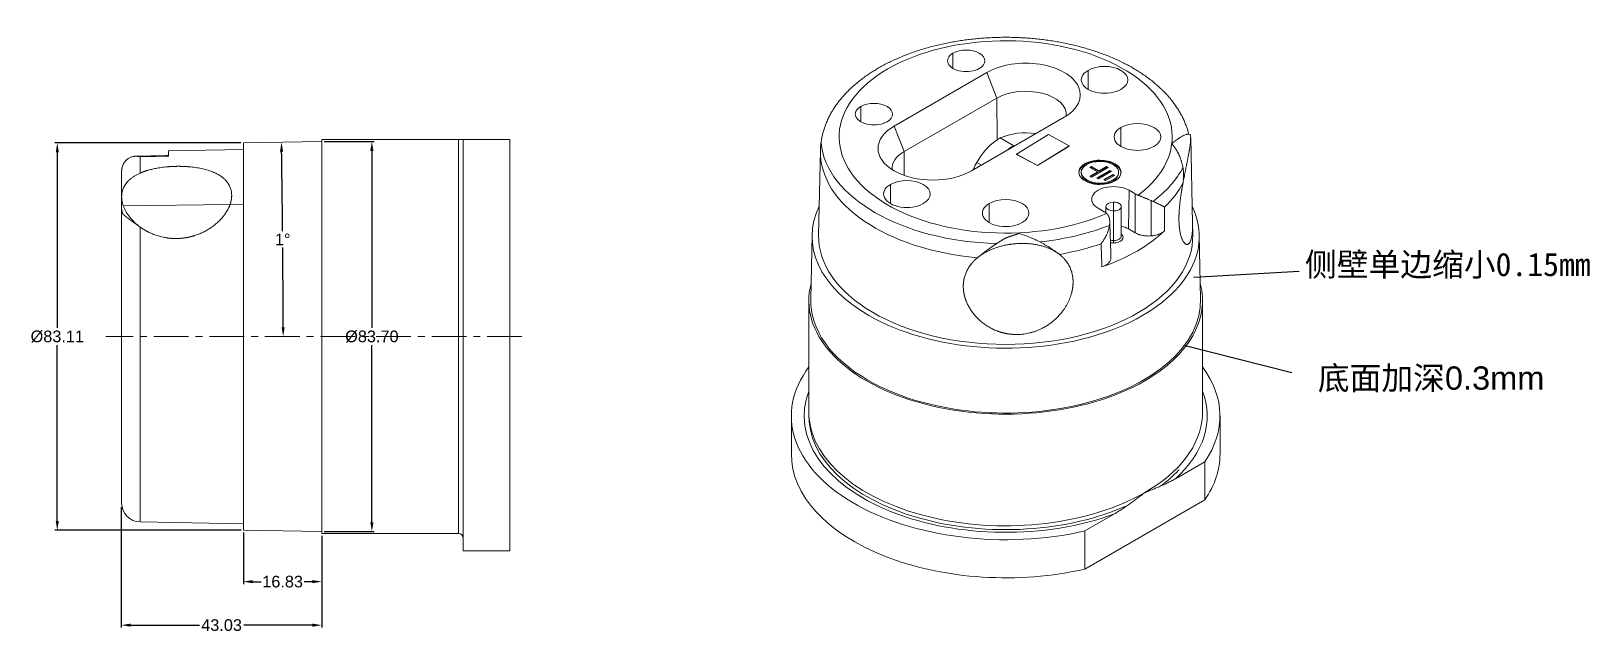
# Model space of a CAD drawing. Header units: millimetres. Extents: x 2235 to 2570, y 1962 to 2091.
import ezdxf

# ---------------------------------------------------------------- set-up
doc = ezdxf.new("R2010")
doc.units = ezdxf.units.MM
doc.linetypes.add('CENTER', pattern=[50.8, 31.75, -6.35, 6.35, -6.35])
doc.layers.add('dim', color=82, linetype='Continuous', lineweight=9)
doc.layers.add('insert', color=85, linetype='Continuous', lineweight=20)
doc.styles.get("Standard").update_dxf_attribs({"font": 'arial.ttf'})
doc.dimstyles.get("Standard").update_dxf_attribs({"dimtxt": 0.18, "dimasz": 0.18, "dimexe": 0.18, "dimexo": 0.0625, "dimgap": 0.09, "dimtad": 0, "dimtih": 1, "dimtoh": 1, "dimzin": 0, "dimdsep": 46, "dimtxsty": 'Standard', "dimcen": 0.09, "dimadec": 0, "dimazin": 0, "dimtfac": 1, "dimtofl": 0, "dimtmove": 0, "dimatfit": 3, "dimfxl": 0, "dimtolj": 1, "dimtzin": 0, "dimarcsym": 0})

msp = doc.modelspace()

# ---------------------------------------------------------------- texts
at = {"char_height": 5, "attachment_point": 1}
for s, width, insert in [('{\\fSimSun|b0|i0|c134|p2;侧壁单边缩小0.15mm}', 121.41822, (2508.822, 2043.863)), ('{\\fSimSun|b0|i0|c134|p2;底面加深}0.3mm', 106.12674, (2511.583, 2019.489))]:
    msp.add_mtext_dynamic_manual_height_columns(s, width=width, gutter_width=12.5, heights=[0], dxfattribs=dict(at, insert=insert))

# ---------------------------------------------------------------- blocks, each defined once
blk = doc.blocks.new('*D3')
at = {"layer": 'Defpoints', "color": 0, "transparency": 16777216}
for p in [(2280.96, 2067.45), (2241.04, 1984.33), (2280.98, 1984.33)]:
    blk.add_point(p, dxfattribs=at)
at = {"layer": 'dim', "color": 0, "lineweight": -2, "transparency": 16777216}
for p, q in [((2280.46, 2067.45), (2240.54, 2067.45)), ((2241.04, 2065.45), (2241.04, 2027.74)), ((2241.04, 1986.33), (2241.04, 2024.05)), ((2280.48, 1984.33), (2240.54, 1984.33))]:
    blk.add_line(p, q, dxfattribs=at)
at = {"layer": 'dim', "color": 0, "transparency": 16777216}
for points in [[(2240.7, 2065.45), (2241.37, 2065.45), (2241.04, 2067.45)], [(2240.7, 1986.33), (2241.37, 1986.33), (2241.04, 1984.33)]]:
    blk.add_solid(points, dxfattribs=at)
at = {"layer": 'dim', "color": 0, "transparency": 16777216, "insert": (2241.04, 2025.89), "char_height": 2.5, "attachment_point": 5}
blk.add_mtext('\\A1;%%c83.11', dxfattribs=at)
blk = doc.blocks.new('*D5')
at = {"layer": 'Defpoints', "color": 0, "transparency": 16777216}
for p in [(2280.98, 2067.45), (2297.81, 2067.74), (2289.47, 2039.79), (2251.45, 2025.89), (2340.77, 2025.89)]:
    blk.add_point(p, dxfattribs=at)
at = {"layer": 'dim', "color": 0, "lineweight": -2, "transparency": 16777216}
for start, end in [(0.54208, 0.95204), (0.04796, 0.45792)]:
    blk.add_arc((-99.85, 2025.89), 2389.36, start, end, dxfattribs=at)
at = {"layer": 'dim', "color": 0, "transparency": 16777216}
for points in [[(2288.85, 2065.59), (2289.51, 2065.6), (2289.15, 2067.59)], [(2289.84, 2027.89), (2289.18, 2027.89), (2289.51, 2025.89)]]:
    blk.add_solid(points, dxfattribs=at)
at = {"layer": 'dim', "color": 0, "transparency": 16777216, "insert": (2289.42, 2046.74), "char_height": 2.5, "attachment_point": 5}
blk.add_mtext('\\A1;1°', dxfattribs=at)
blk = doc.blocks.new('*D6')
at = {"layer": 'Defpoints', "color": 0, "transparency": 16777216}
for p in [(2297.81, 2067.74), (2297.81, 1984.04), (2308.56, 1984.04)]:
    blk.add_point(p, dxfattribs=at)
at = {"layer": 'dim', "color": 0, "lineweight": -2, "transparency": 16777216}
for p, q in [((2298.31, 2067.74), (2309.05, 2067.74)), ((2308.56, 2065.74), (2308.56, 2027.74)), ((2308.56, 1986.04), (2308.56, 2024.05)), ((2298.31, 1984.04), (2309.05, 1984.04))]:
    blk.add_line(p, q, dxfattribs=at)
at = {"layer": 'dim', "color": 0, "transparency": 16777216}
for points in [[(2308.22, 2065.74), (2308.89, 2065.74), (2308.56, 2067.74)], [(2308.22, 1986.04), (2308.89, 1986.04), (2308.56, 1984.04)]]:
    blk.add_solid(points, dxfattribs=at)
at = {"layer": 'dim', "color": 0, "transparency": 16777216, "insert": (2308.56, 2025.89), "char_height": 2.5, "attachment_point": 5}
blk.add_mtext('\\A1;%%c83.70', dxfattribs=at)
blk = doc.blocks.new('*D7')
at = {"layer": 'Defpoints', "color": 0, "transparency": 16777216}
for p in [(2280.98, 1984.33), (2297.81, 1983.64), (2280.98, 1973.31)]:
    blk.add_point(p, dxfattribs=at)
at = {"layer": 'dim', "color": 0, "lineweight": -2, "transparency": 16777216}
for p, q in [((2280.98, 1983.84), (2280.98, 1972.81)), ((2297.81, 1983.14), (2297.81, 1972.81)), ((2282.98, 1973.31), (2284.8, 1973.31)), ((2295.81, 1973.31), (2294, 1973.31))]:
    blk.add_line(p, q, dxfattribs=at)
at = {"layer": 'dim', "color": 0, "transparency": 16777216}
for points in [[(2282.98, 1973.65), (2282.98, 1972.98), (2280.98, 1973.31)], [(2295.81, 1973.65), (2295.81, 1972.98), (2297.81, 1973.31)]]:
    blk.add_solid(points, dxfattribs=at)
at = {"layer": 'dim', "color": 0, "transparency": 16777216, "insert": (2289.4, 1973.31), "char_height": 2.5, "attachment_point": 5}
blk.add_mtext('\\A1;16.83', dxfattribs=at)
blk = doc.blocks.new('*D8')
at = {"layer": 'Defpoints', "color": 0, "transparency": 16777216}
for p in [(2254.78, 1989.79), (2297.81, 1983.64), (2254.78, 1963.98)]:
    blk.add_point(p, dxfattribs=at)
at = {"layer": 'dim', "color": 0, "lineweight": -2, "transparency": 16777216}
for p, q in [((2254.78, 1989.29), (2254.78, 1963.48)), ((2297.81, 1983.14), (2297.81, 1963.48)), ((2256.78, 1963.98), (2271.53, 1963.98)), ((2295.81, 1963.98), (2281.07, 1963.98))]:
    blk.add_line(p, q, dxfattribs=at)
at = {"layer": 'dim', "color": 0, "transparency": 16777216}
for points in [[(2256.78, 1964.31), (2256.78, 1963.65), (2254.78, 1963.98)], [(2295.81, 1964.31), (2295.81, 1963.65), (2297.81, 1963.98)]]:
    blk.add_solid(points, dxfattribs=at)
at = {"layer": 'dim', "color": 0, "transparency": 16777216, "insert": (2276.3, 1963.98), "char_height": 2.5, "attachment_point": 5}
blk.add_mtext('\\A1;43.03', dxfattribs=at)

# ---------------------------------------------------------------- dimensions: what is measured, and where the dimension line sits
at = {"layer": 'dim'}
for base, p1, p2, picture, middle in [((2241.038, 1984.335), (2280.956, 2067.449), (2280.98, 1984.335), '*D3', (2241.038, 2025.892)), ((2308.555, 1984.041), (2297.814, 2067.744), (2297.814, 1984.041), '*D6', (2308.555, 2025.892))]:
    dim = msp.add_linear_dim(base=base, p1=p1, p2=p2, angle=90, text='%%c<>', dimstyle='Standard', override={"dimtxt": 2.5, "dimasz": 2, "dimexe": 0.49975, "dimexo": 0.49975, "dimgap": 0.49975}, dxfattribs=at)
    dim.commit()
    dim.dimension.update_dxf_attribs({"geometry": picture, "text_midpoint": middle, "dimtype": 160})
dim = msp.add_angular_dim_2l(base=(2289.469, 2039.793), line1=((2340.771, 2025.892), (2251.451, 2025.892)), line2=((2297.814, 2067.744), (2280.98, 2067.45)), dimstyle='Standard', override={"dimtxt": 2.5, "dimasz": 2, "dimexe": 0.49975, "dimexo": 0.49975, "dimgap": 0.49975}, dxfattribs=at)
dim.commit()
dim.dimension.update_dxf_attribs({"geometry": '*D5', "text_midpoint": (2289.418, 2046.743)})
for base, p2, picture, middle in [((2254.782, 1963.979), (2254.782, 1989.791), '*D8', (2276.298, 1963.979)), ((2280.98, 1973.312), (2280.98, 1984.335), '*D7', (2289.397, 1973.312))]:
    dim = msp.add_linear_dim(base=base, p1=(2297.814, 1983.642), p2=p2, dimstyle='Standard', override={"dimtxt": 2.5, "dimasz": 2, "dimexe": 0.49975, "dimexo": 0.49975, "dimgap": 0.49975}, dxfattribs=at)
    dim.commit()
    dim.dimension.update_dxf_attribs({"geometry": picture, "text_midpoint": middle})

# ---------------------------------------------------------------- linework, layer by layer
for p, q in [((2484.998, 2038.625), (2507.587, 2039.943)), ((2483.145, 2023.947), (2506.02, 2018.162))]:
    msp.add_line(p, q)
at = {"layer": 'insert', "color": 0}
for p, q in [((2433.278, 2083.421), (2433.278, 2086.687)), ((2420.643, 2071.063), (2440.541, 2082.551)), ((2440.541, 2082.551), (2442.673, 2077.056)), ((2462.269, 2078.929), (2462.269, 2083.013)), ((2413.479, 2071.99), (2413.479, 2075.256)), ((2422.775, 2065.568), (2442.673, 2077.056)), ((2442.74, 2068.117), (2442.673, 2077.056)), ((2422.775, 2065.568), (2420.643, 2071.063)), ((2457.17, 2072.95), (2437.272, 2061.462)), ((2327.159, 2068.142), (2297.814, 2068.142)), ((2327.159, 2068.142), (2327.159, 1983.642)), ((2338.159, 2068.142), (2328.159, 2068.142)), ((2328.159, 1979.892), (2328.159, 2068.142)), ((2338.159, 2068.142), (2338.159, 1979.892)), ((2443.423, 2068.507), (2446.339, 2066.823)), ((2453.747, 2069.234), (2446.937, 2065.033)), ((2458.241, 2066.806), (2453.747, 2069.234)), ((2469.34, 2066.682), (2469.34, 2070.765)), ((2484.12, 2069.281), (2483.698, 2069.303)), ((2484.69, 2050.126), (2484.295, 2068.601)), ((2258.8, 2060.958), (2258.8, 2064.477)), ((2280.98, 2066.046), (2264.9, 2065.765)), ((2264.9, 2064.617), (2264.9, 2065.765)), ((2404.828, 2065.782), (2404.441, 2047.675)), ((2422.813, 2060.474), (2422.775, 2065.568)), ((2445.628, 2066.286), (2445.625, 2066.452)), ((2446.937, 2065.033), (2451.431, 2062.604)), ((2446.937, 2065.033), (2446.937, 2064.991)), ((2451.431, 2062.563), (2446.937, 2064.991)), ((2451.431, 2062.604), (2458.241, 2066.806)), ((2458.241, 2066.764), (2451.431, 2062.563)), ((2458.241, 2066.764), (2458.241, 2066.806)), ((2254.85, 2061.318), (2254.85, 2055.913)), ((2439.404, 2062.693), (2438.412, 2063.265)), ((2451.431, 2062.604), (2451.431, 2062.563)), ((2460.8, 2061.14), (2460.8, 2060.975)), ((2462.678, 2062.159), (2463.034, 2062.365)), ((2464.277, 2061.236), (2462.678, 2062.159)), ((2462.678, 2060.313), (2464.277, 2061.236)), ((2463.034, 2062.2), (2462.821, 2062.077)), ((2464.277, 2061.072), (2462.824, 2060.233)), ((2463.034, 2062.365), (2464.633, 2061.441)), ((2463.034, 2062.365), (2463.034, 2062.2)), ((2464.633, 2061.277), (2463.034, 2062.2)), ((2466.598, 2062.166), (2463.044, 2060.114)), ((2464.142, 2059.928), (2466.954, 2061.551)), ((2464.277, 2061.072), (2464.277, 2061.236)), ((2466.954, 2061.387), (2464.289, 2059.848)), ((2467.32, 2061.352), (2464.508, 2059.729)), ((2464.633, 2061.441), (2466.232, 2062.365)), ((2466.232, 2062.201), (2464.633, 2061.277)), ((2464.633, 2061.441), (2464.633, 2061.277)), ((2464.82, 2063.586), (2464.82, 2063.751)), ((2466.232, 2062.365), (2466.598, 2062.166)), ((2466.232, 2062.365), (2466.232, 2062.201)), ((2466.452, 2062.082), (2466.232, 2062.201)), ((2466.954, 2061.551), (2467.32, 2061.352)), ((2466.954, 2061.551), (2466.954, 2061.387)), ((2467.173, 2061.267), (2466.954, 2061.387)), ((2468.84, 2060.975), (2468.84, 2061.14)), ((2419.843, 2054.434), (2419.843, 2058.518)), ((2463.044, 2060.114), (2462.678, 2060.313)), ((2464.508, 2059.729), (2464.142, 2059.928)), ((2464.82, 2058.654), (2464.82, 2058.819)), ((2465.66, 2059.573), (2467.58, 2060.681)), ((2466.005, 2059.362), (2465.66, 2059.573)), ((2467.58, 2060.517), (2465.798, 2059.489)), ((2467.945, 2060.483), (2466.005, 2059.362)), ((2467.58, 2060.681), (2467.945, 2060.483)), ((2467.58, 2060.681), (2467.58, 2060.517)), ((2467.799, 2060.398), (2467.58, 2060.517)), ((2254.85, 2055.885), (2254.85, 2053.145)), ((2278.118, 2054.25), (2255.192, 2053.967)), ((2255.192, 2053.967), (2278.118, 2054.25)), ((2278.118, 2054.25), (2255.192, 2053.967)), ((2280.98, 2054.285), (2278.118, 2054.25)), ((2441.056, 2050.352), (2441.056, 2054.435)), ((2467.746, 2054.61), (2467.746, 2054.754)), ((2467.746, 2054.61), (2467.746, 2052.839)), ((2471.068, 2057.274), (2470.944, 2048.996)), ((2472.377, 2056.518), (2471.068, 2057.274)), ((2254.85, 2053.144), (2254.85, 1990.145)), ((2464.424, 2053.438), (2465.733, 2052.682)), ((2466.087, 2053.797), (2466.087, 2052.445)), ((2467.746, 2052.839), (2467.746, 2046.5)), ((2469.404, 2047.458), (2469.404, 2053.797)), ((2258.8, 1986.126), (2258.8, 2049.403)), ((2470.944, 2048.996), (2472.412, 2048.149)), ((2484.742, 2047.675), (2484.69, 2050.126)), ((2467.746, 2046.5), (2467.746, 2045.975)), ((2254.8, 2032.122), (2254.8, 2038.274)), ((2254.8, 2038.274), (2254.85, 2038.274)), ((2254.8, 2031.792), (2254.8, 2032.122)), ((2254.8, 2032.122), (2254.85, 2032.122)), ((2254.8, 2031.792), (2254.85, 2031.792)), ((2402.341, 2033.644), (2402.341, 2009.684)), ((2486.841, 2009.684), (2486.841, 2033.644)), ((2398.591, 2008.868), (2398.591, 2000.703)), ((2490.591, 2000.703), (2490.591, 2008.868)), ((2487.33, 1999.046), (2481.007, 1995.395)), ((2487.33, 1990.881), (2487.33, 1999.046)), ((2461.603, 1976.027), (2487.33, 1990.881)), ((2467.928, 1987.844), (2461.603, 1984.192)), ((2258.8, 1986.126), (2280.98, 1985.739)), ((2461.603, 1976.027), (2461.603, 1984.192)), ((2327.159, 1983.642), (2297.814, 1983.642)), ((2328.159, 1979.892), (2338.159, 1979.892))]:
    msp.add_line(p, q, dxfattribs=at)
at = {"layer": 'insert', "color": 1}
for p, q in [((2297.814, 2067.744), (2280.98, 2067.45)), ((2280.98, 2025.892), (2280.98, 2067.45)), ((2297.814, 1983.642), (2297.814, 2068.142)), ((2403.037, 2047.685), (2402.743, 2033.942)), ((2486.439, 2033.942), (2486.146, 2047.685)), ((2280.98, 1984.335), (2280.98, 2025.892)), ((2280.98, 1984.335), (2297.814, 1984.041))]:
    msp.add_line(p, q, dxfattribs=at)
at = {"layer": 'insert', "color": 1, "linetype": 'CENTER', "ltscale": 0.23476}
msp.add_line((2340.771, 2025.892), (2251.451, 2025.892), dxfattribs=at)
at = {"layer": 'insert', "color": 0}
for centre, radius, start, end in [((2258.87, 1990.145), 4.02, 180, 269), ((2327.159, 1982.642), 1, 0, 90)]:
    msp.add_arc(centre, radius, start, end, dxfattribs=at)
for centre, major_axis, ratio, start_param, end_param in [((2444.591, 2068.724), (35.747, 0), 0.5773503, 5.6320259, 11.6467337), ((2436.106, 2085.054), (-4, 0), 0.5773503, 2.3561945, 5.4977871), ((2436.106, 2085.054), (-4, 0), 0.5773503, 5.4977871, 8.6393798), ((2448.855, 2077.75), (11.758, 0), 0.5773503, 5.4977871, 8.6393798), ((2465.805, 2080.971), (-5, 0), 0.5773503, 5.4977871, 8.6393798), ((2465.805, 2080.971), (-5, 0), 0.5773503, 2.3561945, 5.4977871), ((2448.855, 2073.486), (-8.743, 0), 0.5773503, 3.0852895, 5.4977871), ((2416.307, 2073.623), (-4, 0), 0.5773503, 5.4977871, 8.6393798), ((2416.307, 2073.623), (-4, 0), 0.5773503, 2.3561945, 5.4977871), ((2428.957, 2066.262), (11.758, 0), 0.5773503, 2.3561945, 5.4977871), ((2472.876, 2068.724), (-5, 0), 0.5773503, 2.3561945, 5.4977871), ((2444.591, 2068.724), (39.698, 0), 0.5773503, 3.1963954, 4.6631156), ((2443.451, 2060.285), (4.959, 8.742), 0.5823664, 0.8723966, 1.7414017), ((2448.855, 2064.621), (-8.649, 0), 0.5773503, 4.4501633, 5.3914817), ((2472.876, 2068.724), (-5, 0), 0.5773503, 5.4977871, 8.6393798), ((2444.591, 2065.499), (-39.766, 0), 0.5773503, 6.2707535, 7.7011612), ((2428.957, 2061.998), (-8.743, 0), 0.5773503, 5.4977871, 6.3395376), ((2446.397, 2058.584), (4.891, 8.781), 0.5873369, 0.8678001, 0.9968021), ((2448.855, 2064.621), (4.569, 0), 0.5773503, 2.0255983, 2.1539658), ((2464.82, 2061.14), (4.522, 0), 0.5773503, 1.5707963, 4.712389), ((2464.82, 2060.975), (-4.522, 0), 0.5773503, 4.712389, 6.2517692), ((2464.82, 2061.14), (-4.02, 0), 0.5773503, 4.712389, 7.8539816), ((2464.82, 2060.975), (4.02, 0), 0.5773503, 3.1415924, 4.712389), ((2464.82, 2061.14), (4.522, 0), 0.5773503, 4.712389, 7.8539816), ((2464.82, 2060.975), (-4.522, 0), 0.5773503, 3.1730087, 4.712389), ((2464.82, 2061.14), (-4.02, 0), 0.5773503, 1.5707963, 4.712389), ((2464.82, 2060.975), (4.02, 0), 0.5773503, 4.712389, 6.2831855), ((2444.591, 2068.724), (39.698, 0), 0.5773503, 5.6341992, 5.993037), ((2423.378, 2056.477), (-5, 0), 0.5773503, 5.4977871, 8.6393798), ((2423.378, 2056.477), (-5, 0), 0.5773503, 2.3561945, 5.4977871), ((2467.746, 2055.356), (-4.698, 0), 0.5773503, 3.9269908, 7.0685835), ((2444.591, 2065.499), (-39.766, 0), 0.5773503, 2.6005513, 2.8473575), ((2444.591, 2052.394), (-5, 0), 0.5773503, 5.4977871, 8.6393798), ((2444.591, 2052.394), (-5, 0), 0.5773503, 2.3561945, 5.4977871), ((2467.746, 2053.797), (-1.658, 0), 0.5773503, 4.712389, 7.8539816), ((2467.746, 2053.797), (-1.658, 0), 0.5773503, 1.5707963, 4.712389), ((2444.591, 2047.389), (-40.154, 0), 0.5773503, 6.2708644, 7.8539816), ((2444.591, 2047.389), (-40.154, 0), 0.5773503, 1.5707963, 3.1539136), ((2444.591, 2068.724), (39.698, 0), 0.5773503, 4.8983381, 5.3083719), ((2444.591, 2060.518), (-39.873, 0), 0.5773503, 2.1156372, 2.5967518), ((2467.746, 2047.15), (2.035, 0), 0.5773503, 4.712389, 6.9015389), ((2467.746, 2047.458), (1.658, 0), 0.5773503, 4.712389, 6.2831857), ((2467.746, 2047.15), (4.522, 0), 0.5773503, 0.7853982, 1.195376), ((2444.591, 2065.499), (-39.766, 0), 0.5773503, 1.8650315, 2.1118377), ((2467.746, 2047.458), (1.658, 0), 0.5773503, 4.2834635, 4.712389), ((2467.746, 2047.15), (2.035, 0), 0.5773503, 4.3801164, 4.712389), ((2444.591, 2008.868), (46, 0), 0.5773503, 2.7349936, 5.091206), ((2444.591, 2008.868), (46, 0), 0.5773503, 5.9043683, 6.6898294), ((2444.591, 2008.868), (43.25, 0), 0.5773503, 2.9261506, 5.2823288), ((2444.591, 2008.868), (43.25, 0), 0.5773503, 5.7133026, 6.49868), ((2444.591, 2008.868), (-42.25, 0), 0.5773503, 6.2664466, 8.5246635), ((2444.591, 2009.684), (42.25, 0), 0.5773503, 3.1416417, 3.1782609), ((2444.591, 2009.684), (42.25, 0), 0.5773503, 3.1782609, 5.4977871), ((2444.591, 2009.684), (42.25, 0), 0.5773503, 5.4977871, 6.246517), ((2444.591, 2009.684), (42.25, 0), 0.5773503, 6.246517, 6.2832344), ((2444.591, 2000.703), (46, 0), 0.5773503, 3.1415701, 5.091206), ((2444.591, 2000.703), (46, 0), 0.5773503, 5.9043683, 6.2832528), ((2444.591, 2008.868), (-42.25, 0), 0.5773503, 2.6400691, 2.6480214), ((2444.591, 2008.868), (-42.25, 0), 0.5773503, 2.477908, 2.6400691)]:
    msp.add_ellipse(centre, major_axis=major_axis, ratio=ratio, start_param=start_param, end_param=end_param, dxfattribs=at)
at = {"layer": 'insert', "color": 1}
for centre, major_axis, start_param, end_param in [((2444.591, 2047.389), (41.557, 0), 2.8685686, 3.9269908), ((2444.591, 2047.389), (41.557, 0), 3.9269908, 6.5561602), ((2444.591, 2033.644), (-42.25, 0), 6.1333706, 8.6393798), ((2444.591, 2033.644), (-42.25, 0), 2.3561945, 3.2914565), ((2444.591, 2033.644), (41.851, 0), 3.1292226, 3.9269908), ((2444.591, 2033.644), (41.851, 0), 3.9269908, 6.2955062)]:
    msp.add_ellipse(centre, major_axis=major_axis, ratio=0.5773503, start_param=start_param, end_param=end_param, dxfattribs=at)
at = {"layer": 'insert', "color": 0}
for points, knots in [([(2483.888, 2069.294), (2483.836, 2069.508), (2483.704, 2070.008), (2483.457, 2070.787), (2483.141, 2071.632), (2482.778, 2072.469), (2482.369, 2073.298), (2481.913, 2074.117), (2481.41, 2074.927), (2480.862, 2075.726), (2480.268, 2076.512), (2479.629, 2077.285), (2478.945, 2078.043), (2478.218, 2078.785), (2477.449, 2079.511), (2476.638, 2080.217), (2475.788, 2080.905), (2474.899, 2081.573), (2473.972, 2082.219), (2473.01, 2082.843), (2472.014, 2083.445), (2470.985, 2084.024), (2469.925, 2084.578), (2468.835, 2085.108), (2467.716, 2085.613), (2466.571, 2086.093), (2465.401, 2086.547), (2464.207, 2086.975), (2462.99, 2087.377), (2461.753, 2087.752), (2460.496, 2088.1), (2459.221, 2088.421), (2457.93, 2088.714), (2456.623, 2088.98), (2455.303, 2089.218), (2453.971, 2089.428), (2452.628, 2089.61), (2451.276, 2089.764), (2449.917, 2089.889), (2448.552, 2089.986), (2447.182, 2090.054), (2445.81, 2090.094), (2444.436, 2090.105), (2443.062, 2090.087), (2441.69, 2090.041), (2440.321, 2089.966), (2438.957, 2089.863), (2437.6, 2089.731), (2436.25, 2089.571), (2434.91, 2089.383), (2433.581, 2089.167), (2432.264, 2088.922), (2430.961, 2088.65), (2429.674, 2088.351), (2428.403, 2088.024), (2427.15, 2087.67), (2425.917, 2087.289), (2424.706, 2086.881), (2423.516, 2086.447), (2422.351, 2085.987), (2421.211, 2085.501), (2420.098, 2084.99), (2419.014, 2084.454), (2417.958, 2083.893), (2416.934, 2083.307), (2415.942, 2082.698), (2414.984, 2082.065), (2414.061, 2081.41), (2413.176, 2080.733), (2412.328, 2080.034), (2411.521, 2079.316), (2410.755, 2078.577), (2410.031, 2077.821), (2409.351, 2077.047), (2408.716, 2076.257), (2408.127, 2075.453), (2407.585, 2074.636), (2407.091, 2073.807), (2406.645, 2072.969), (2406.247, 2072.121), (2405.899, 2071.267), (2405.599, 2070.406), (2405.348, 2069.541), (2405.145, 2068.672), (2404.991, 2067.801), (2404.888, 2066.929), (2404.837, 2066.256), (2404.833, 2065.875), (2404.833, 2065.784)], [0, 0, 0, 0, 0.008233, 0.0192828, 0.0303913, 0.0415671, 0.0528168, 0.0641447, 0.0755532, 0.0870421, 0.0986091, 0.1102501, 0.1219593, 0.1337293, 0.1455525, 0.1574203, 0.1693246, 0.1812575, 0.1932115, 0.2051801, 0.2171577, 0.2291394, 0.2411202, 0.2530972, 0.2650681, 0.2770313, 0.2889856, 0.3009304, 0.3128653, 0.3247902, 0.3367054, 0.3486111, 0.3605078, 0.3723961, 0.3842767, 0.3961503, 0.4080178, 0.4198799, 0.4317376, 0.4435916, 0.4554429, 0.4672924, 0.479141, 0.4909896, 0.5028389, 0.5146898, 0.5265431, 0.5383998, 0.5502608, 0.562127, 0.5739993, 0.5858786, 0.5977657, 0.6096615, 0.6215667, 0.633482, 0.6454082, 0.6573456, 0.6692946, 0.6812555, 0.6932281, 0.7052122, 0.7172069, 0.7292111, 0.7412231, 0.7532406, 0.76526, 0.7772764, 0.7892846, 0.8012786, 0.8132513, 0.8251949, 0.8371008, 0.8489601, 0.8607639, 0.8725036, 0.8841715, 0.8957616, 0.9072694, 0.9186928, 0.9300319, 0.9412893, 0.9524702, 0.9635817, 0.974633, 0.985635, 0.9965999, 1, 1, 1, 1]), ([(2328.091, 2068.142), (2328.081, 2068.142), (2328.07, 2068.142), (2328.028, 2068.142), (2327.992, 2068.142), (2327.912, 2068.142), (2327.868, 2068.142), (2327.774, 2068.142), (2327.723, 2068.142), (2327.618, 2068.142), (2327.564, 2068.142), (2327.451, 2068.142), (2327.394, 2068.142), (2327.306, 2068.142), (2327.262, 2068.142), (2327.218, 2068.142), (2327.189, 2068.142), (2327.174, 2068.142), (2327.159, 2068.142)], [0, 0, 0, 0, 0.0603897, 0.0603897, 0.2169914, 0.2169914, 0.3735931, 0.3735931, 0.5301949, 0.5301949, 0.6867966, 0.6867966, 0.8433983, 0.8433983, 0.9216991, 0.9608496, 0.9608496, 1, 1, 1, 1]), ([(2480.276, 2067.267), (2480.279, 2067.27), (2480.286, 2067.275), (2480.295, 2067.283), (2480.305, 2067.292), (2480.316, 2067.302), (2480.326, 2067.312), (2480.337, 2067.322), (2480.349, 2067.333), (2480.36, 2067.344), (2480.372, 2067.356), (2480.385, 2067.369), (2480.398, 2067.382), (2480.411, 2067.395), (2480.424, 2067.409), (2480.44, 2067.426), (2480.459, 2067.446), (2480.48, 2067.468), (2480.499, 2067.488), (2480.517, 2067.506), (2480.535, 2067.523), (2480.551, 2067.539), (2480.566, 2067.554), (2480.58, 2067.567), (2480.596, 2067.582), (2480.617, 2067.599), (2480.643, 2067.621), (2480.671, 2067.643), (2480.702, 2067.668), (2480.736, 2067.694), (2480.772, 2067.721), (2480.808, 2067.748), (2480.843, 2067.773), (2480.873, 2067.796), (2480.899, 2067.815), (2480.92, 2067.831), (2480.938, 2067.844), (2480.959, 2067.86), (2480.984, 2067.879), (2481.016, 2067.903), (2481.048, 2067.927), (2481.08, 2067.951), (2481.111, 2067.974), (2481.143, 2067.998), (2481.174, 2068.022), (2481.205, 2068.045), (2481.237, 2068.068), (2481.268, 2068.091), (2481.295, 2068.112), (2481.32, 2068.13), (2481.344, 2068.148), (2481.373, 2068.168), (2481.406, 2068.192), (2481.444, 2068.219), (2481.487, 2068.248), (2481.533, 2068.28), (2481.584, 2068.315), (2481.646, 2068.358), (2481.718, 2068.406), (2481.796, 2068.458), (2481.94, 2068.552), (2482.143, 2068.68), (2482.398, 2068.829), (2482.633, 2068.956), (2482.875, 2069.074), (2483.116, 2069.177), (2483.347, 2069.254), (2483.541, 2069.297), (2483.649, 2069.305), (2483.697, 2069.303), (2483.699, 2069.303)], [0, 0, 0, 0, 0.0020973, 0.0043159, 0.006656, 0.0091181, 0.0117025, 0.0144094, 0.017239, 0.0201916, 0.0232674, 0.0264666, 0.0297894, 0.033236, 0.0368065, 0.0405012, 0.0463686, 0.0518978, 0.0570885, 0.0619404, 0.0664533, 0.0706272, 0.0744621, 0.0779579, 0.081115, 0.0865993, 0.0926035, 0.0991296, 0.1061791, 0.1137536, 0.1218546, 0.1304668, 0.1381586, 0.1449281, 0.1507738, 0.1556944, 0.1596888, 0.1627561, 0.1701764, 0.1776058, 0.1850442, 0.1924918, 0.1999486, 0.2074144, 0.2148894, 0.2223736, 0.2298668, 0.2373693, 0.2448809, 0.2496696, 0.2555492, 0.2625212, 0.2705875, 0.2797502, 0.2900117, 0.3013746, 0.3138418, 0.3274163, 0.3476894, 0.3673972, 0.3865371, 0.4573988, 0.5266437, 0.5942381, 0.6601505, 0.7473979, 0.8324398, 0.9152346, 0.9957502, 1, 1, 1, 1]), ([(2484.12, 2069.281), (2484.146, 2069.28), (2484.17, 2069.264), (2484.194, 2069.227), (2484.198, 2069.221), (2484.204, 2069.211), (2484.207, 2069.205), (2484.215, 2069.186), (2484.232, 2069.145), (2484.246, 2069.093), (2484.271, 2068.972), (2484.283, 2068.87), (2484.296, 2068.626), (2484.297, 2068.483), (2484.291, 2068.278), (2484.289, 2068.215), (2484.285, 2068.148), (2484.283, 2068.103), (2484.282, 2068.081), (2484.275, 2067.965), (2484.268, 2067.868), (2484.242, 2067.563), (2484.196, 2067.121), (2484.125, 2066.609), (2484.063, 2066.199), (2484.04, 2066.057), (2484.005, 2065.838), (2483.992, 2065.764), (2483.967, 2065.615), (2483.954, 2065.539), (2483.888, 2065.157), (2483.83, 2064.839), (2483.706, 2064.178), (2483.64, 2063.836), (2483.534, 2063.303), (2483.498, 2063.123), (2483.452, 2062.893), (2483.443, 2062.847), (2483.425, 2062.755), (2483.415, 2062.708), (2483.387, 2062.568), (2483.368, 2062.475), (2483.273, 2062.005), (2483.196, 2061.624), (2483.039, 2060.849), (2482.961, 2060.456), (2482.804, 2059.657), (2482.726, 2059.252), (2482.649, 2058.841)], [0, 0, 0, 0, 0.0611005, 0.0611005, 0.0701284, 0.0701284, 0.0791562, 0.0791562, 0.097212, 0.1333235, 0.1333235, 0.2055466, 0.2055466, 0.2777696, 0.2777696, 0.2958254, 0.3048532, 0.3048532, 0.3138811, 0.3138811, 0.3499926, 0.3499926, 0.4222157, 0.4944387, 0.4944387, 0.5305502, 0.5305502, 0.548606, 0.548606, 0.5666618, 0.5666618, 0.6388848, 0.6388848, 0.7111078, 0.7111078, 0.7472194, 0.7472194, 0.7562472, 0.7562472, 0.7652751, 0.7652751, 0.7833309, 0.7833309, 0.8555539, 0.8555539, 0.927777, 0.927777, 1, 1, 1, 1]), ([(2258.8, 2064.477), (2258.79, 2064.48), (2258.77, 2064.484), (2258.74, 2064.491), (2258.711, 2064.497), (2258.682, 2064.503), (2258.654, 2064.509), (2258.626, 2064.514), (2258.599, 2064.519), (2258.573, 2064.523), (2258.547, 2064.528), (2258.521, 2064.532), (2258.496, 2064.536), (2258.472, 2064.539), (2258.448, 2064.543), (2258.425, 2064.546), (2258.403, 2064.549), (2258.381, 2064.551), (2258.359, 2064.554), (2258.338, 2064.556), (2258.318, 2064.558), (2258.298, 2064.56), (2258.279, 2064.562), (2258.261, 2064.564), (2258.243, 2064.565), (2258.225, 2064.567), (2258.208, 2064.568), (2258.192, 2064.569), (2258.176, 2064.57), (2258.161, 2064.571), (2258.09, 2064.575), (2257.968, 2064.579), (2257.798, 2064.575), (2257.64, 2064.564), (2257.304, 2064.525), (2256.831, 2064.404), (2256.323, 2064.146), (2255.957, 2063.872), (2255.693, 2063.616), (2255.468, 2063.337), (2255.302, 2063.077), (2255.184, 2062.848), (2255.099, 2062.655), (2255.028, 2062.459), (2254.983, 2062.308), (2254.957, 2062.206), (2254.945, 2062.154), (2254.933, 2062.103), (2254.922, 2062.051), (2254.912, 2062), (2254.903, 2061.948), (2254.895, 2061.896), (2254.887, 2061.844), (2254.88, 2061.791), (2254.874, 2061.739), (2254.868, 2061.687), (2254.863, 2061.634), (2254.859, 2061.581), (2254.856, 2061.529), (2254.854, 2061.476), (2254.852, 2061.423), (2254.851, 2061.371), (2254.851, 2061.335), (2254.85, 2061.318)], [0, 0, 0, 0, 0.0056618, 0.0112198, 0.0166742, 0.0220248, 0.0272718, 0.032415, 0.0374544, 0.0423901, 0.0472221, 0.0519503, 0.0565748, 0.0610955, 0.0655125, 0.0698257, 0.0740352, 0.078141, 0.082143, 0.0860413, 0.0898358, 0.0935266, 0.0971138, 0.1005972, 0.1039769, 0.1072529, 0.1104253, 0.1134939, 0.116459, 0.1193203, 0.122078, 0.1561555, 0.1882844, 0.2184656, 0.2467011, 0.3814543, 0.4968812, 0.565168, 0.6291343, 0.688964, 0.744871, 0.7776035, 0.8093475, 0.8401658, 0.8701248, 0.8776242, 0.885084, 0.8925051, 0.8998889, 0.9072364, 0.9145488, 0.9218274, 0.9290733, 0.9362877, 0.9434719, 0.9506269, 0.9577541, 0.9648546, 0.9719297, 0.9789806, 0.9860084, 0.9930145, 1, 1, 1, 1]), ([(2257.617, 2064.56), (2257.624, 2064.561), (2257.639, 2064.563), (2257.655, 2064.564), (2257.664, 2064.565)], [0, 0, 0, 0, 0.421801, 1, 1, 1, 1]), ([(2482.649, 2058.841), (2482.69, 2059.059), (2482.72, 2059.276), (2482.765, 2059.709), (2482.779, 2059.925), (2482.791, 2060.355), (2482.79, 2060.569), (2482.779, 2060.836), (2482.776, 2060.889), (2482.77, 2060.995), (2482.76, 2061.153), (2482.746, 2061.31), (2482.714, 2061.619), (2482.687, 2061.822), (2482.621, 2062.222), (2482.583, 2062.419), (2482.498, 2062.806), (2482.45, 2062.996), (2482.372, 2063.277), (2482.345, 2063.37), (2482.302, 2063.508), (2482.288, 2063.554), (2482.259, 2063.645), (2482.185, 2063.872), (2482.106, 2064.091), (2481.972, 2064.433), (2481.903, 2064.599), (2481.685, 2065.087), (2481.529, 2065.395), (2481.281, 2065.836), (2481.196, 2065.979), (2481.065, 2066.188), (2481.021, 2066.257), (2480.932, 2066.393), (2480.887, 2066.46), (2480.659, 2066.789), (2480.47, 2067.036), (2480.276, 2067.267)], [0, 0, 0, 0, 0.0625, 0.0625, 0.125, 0.125, 0.1875, 0.1875, 0.203125, 0.203125, 0.21875, 0.25, 0.25, 0.3125, 0.3125, 0.375, 0.375, 0.4375, 0.4375, 0.46875, 0.46875, 0.484375, 0.484375, 0.5, 0.5625, 0.5625, 0.625, 0.625, 0.75, 0.75, 0.8125, 0.8125, 0.84375, 0.84375, 0.875, 0.875, 1, 1, 1, 1]), ([(2258.8, 2060.958), (2258.6, 2060.869), (2258.215, 2060.685), (2257.679, 2060.385), (2257.185, 2060.062), (2256.883, 2059.83), (2256.666, 2059.65), (2256.596, 2059.589), (2256.459, 2059.464), (2256.392, 2059.4), (2256.197, 2059.206), (2255.955, 2058.94), (2255.642, 2058.522), (2255.379, 2058.083), (2255.237, 2057.776), (2255.144, 2057.54), (2255.115, 2057.461), (2255.062, 2057.3), (2255.037, 2057.218), (2254.97, 2056.971), (2254.934, 2056.804), (2254.882, 2056.467), (2254.847, 2056.126), (2254.849, 2055.602), (2254.887, 2055.246), (2254.929, 2054.976), (2254.953, 2054.84), (2254.983, 2054.703), (2255.003, 2054.611), (2255.014, 2054.565), (2255.072, 2054.336), (2255.128, 2054.152), (2255.192, 2053.967)], [0, 0, 0, 0, 0.0625, 0.125, 0.1875, 0.25, 0.25, 0.28125, 0.28125, 0.3125, 0.3125, 0.375, 0.4375, 0.5, 0.5625, 0.5625, 0.59375, 0.59375, 0.625, 0.625, 0.6875, 0.6875, 0.75, 0.8125, 0.875, 0.875, 0.90625, 0.921875, 0.921875, 0.9375, 0.9375, 1, 1, 1, 1]), ([(2266.659, 2062.417), (2266.64, 2062.416), (2266.603, 2062.416), (2266.546, 2062.415), (2266.49, 2062.414), (2266.434, 2062.413), (2266.377, 2062.411), (2266.321, 2062.41), (2266.265, 2062.408), (2266.209, 2062.407), (2266.153, 2062.405), (2266.097, 2062.403), (2266.041, 2062.401), (2265.985, 2062.399), (2265.929, 2062.397), (2265.874, 2062.395), (2265.818, 2062.392), (2265.763, 2062.39), (2265.707, 2062.387), (2265.652, 2062.384), (2265.596, 2062.382), (2265.541, 2062.379), (2265.486, 2062.376), (2265.431, 2062.373), (2265.376, 2062.369), (2265.321, 2062.366), (2265.266, 2062.363), (2265.211, 2062.359), (2265.156, 2062.355), (2265.101, 2062.352), (2265.046, 2062.348), (2264.992, 2062.344), (2264.744, 2062.325), (2264.305, 2062.287), (2263.682, 2062.217), (2263.066, 2062.131), (2262.493, 2062.037), (2261.964, 2061.935), (2261.478, 2061.83), (2261.003, 2061.713), (2260.662, 2061.62), (2260.449, 2061.558), (2260.358, 2061.53), (2260.267, 2061.503), (2260.177, 2061.474), (2260.087, 2061.446), (2259.998, 2061.417), (2259.91, 2061.387), (2259.821, 2061.357), (2259.734, 2061.327), (2259.646, 2061.296), (2259.56, 2061.264), (2259.473, 2061.232), (2259.388, 2061.2), (2259.302, 2061.167), (2259.217, 2061.133), (2259.133, 2061.099), (2259.049, 2061.065), (2258.966, 2061.029), (2258.883, 2060.994), (2258.828, 2060.97), (2258.8, 2060.958)], [0, 0, 0, 0, 0.0065524, 0.0130974, 0.0196351, 0.0261655, 0.032689, 0.0392056, 0.0457154, 0.0522186, 0.0587154, 0.0652059, 0.0716903, 0.0781687, 0.0846412, 0.091108, 0.0975693, 0.1040252, 0.1104758, 0.1169213, 0.1233619, 0.1297977, 0.1362289, 0.1426555, 0.1490779, 0.155496, 0.1619101, 0.1683204, 0.1747269, 0.1811299, 0.1875294, 0.1939257, 0.2003189, 0.274543, 0.3487207, 0.4230873, 0.4978764, 0.5600747, 0.6222561, 0.684552, 0.7470927, 0.7596017, 0.7721188, 0.784645, 0.7971815, 0.8097292, 0.8222892, 0.8348626, 0.8474503, 0.8600535, 0.8726732, 0.8853103, 0.897966, 0.9106413, 0.9233371, 0.9360545, 0.9487944, 0.961558, 0.9743461, 0.9871598, 1, 1, 1, 1]), ([(2278.118, 2054.25), (2278.123, 2054.263), (2278.132, 2054.289), (2278.145, 2054.328), (2278.158, 2054.368), (2278.171, 2054.407), (2278.183, 2054.446), (2278.196, 2054.485), (2278.207, 2054.524), (2278.219, 2054.563), (2278.231, 2054.602), (2278.242, 2054.641), (2278.253, 2054.68), (2278.263, 2054.719), (2278.274, 2054.758), (2278.284, 2054.797), (2278.293, 2054.835), (2278.303, 2054.874), (2278.312, 2054.913), (2278.321, 2054.951), (2278.33, 2054.99), (2278.338, 2055.028), (2278.347, 2055.067), (2278.355, 2055.105), (2278.362, 2055.144), (2278.37, 2055.182), (2278.377, 2055.22), (2278.384, 2055.258), (2278.39, 2055.297), (2278.397, 2055.335), (2278.403, 2055.373), (2278.408, 2055.411), (2278.414, 2055.449), (2278.419, 2055.487), (2278.424, 2055.525), (2278.429, 2055.563), (2278.433, 2055.601), (2278.437, 2055.638), (2278.441, 2055.676), (2278.445, 2055.714), (2278.448, 2055.751), (2278.452, 2055.789), (2278.454, 2055.827), (2278.457, 2055.864), (2278.459, 2055.902), (2278.461, 2055.939), (2278.463, 2055.976), (2278.47, 2056.144), (2278.468, 2056.44), (2278.431, 2056.856), (2278.357, 2057.261), (2278.248, 2057.655), (2278.104, 2058.037), (2277.925, 2058.406), (2277.712, 2058.761), (2277.435, 2059.141), (2277.081, 2059.54), (2276.634, 2059.947), (2276.195, 2060.276), (2275.786, 2060.538), (2275.427, 2060.744), (2275.049, 2060.937), (2274.653, 2061.118), (2274.205, 2061.302), (2273.701, 2061.483), (2273.137, 2061.658), (2272.552, 2061.814), (2271.948, 2061.952), (2271.328, 2062.071), (2270.694, 2062.172), (2270.047, 2062.256), (2269.575, 2062.304), (2269.285, 2062.328), (2269.183, 2062.337), (2269.08, 2062.345), (2268.977, 2062.352), (2268.874, 2062.359), (2268.77, 2062.366), (2268.667, 2062.372), (2268.563, 2062.378), (2268.459, 2062.384), (2268.354, 2062.389), (2268.25, 2062.394), (2268.145, 2062.398), (2268.041, 2062.402), (2267.935, 2062.405), (2267.83, 2062.408), (2267.725, 2062.411), (2267.619, 2062.413), (2267.513, 2062.415), (2267.407, 2062.417), (2267.301, 2062.418), (2267.195, 2062.419), (2267.088, 2062.419), (2266.981, 2062.419), (2266.874, 2062.419), (2266.767, 2062.418), (2266.695, 2062.417), (2266.659, 2062.417)], [0, 0, 0, 0, 0.0026482, 0.0052945, 0.0079389, 0.0105816, 0.0132225, 0.0158618, 0.0184995, 0.0211356, 0.0237702, 0.0264033, 0.0290351, 0.0316656, 0.0342947, 0.0369227, 0.0395496, 0.0421753, 0.0448, 0.0474238, 0.0500466, 0.0526686, 0.0552898, 0.0579103, 0.06053, 0.0631492, 0.0657678, 0.0683859, 0.0710036, 0.0736208, 0.0762378, 0.0788545, 0.081471, 0.0840873, 0.0867036, 0.0893198, 0.0919361, 0.0945525, 0.097169, 0.0997857, 0.1024027, 0.1050201, 0.1076378, 0.110256, 0.1128747, 0.1154939, 0.1181138, 0.1207344, 0.1509129, 0.1810142, 0.2111293, 0.241349, 0.2716238, 0.3018568, 0.3321387, 0.3625597, 0.4039613, 0.4452777, 0.4867326, 0.5126383, 0.5384456, 0.5642076, 0.5899776, 0.6158091, 0.6482032, 0.6804102, 0.7125367, 0.7446901, 0.7767058, 0.8085231, 0.840251, 0.8719995, 0.8768972, 0.8817935, 0.886689, 0.8915839, 0.8964788, 0.901374, 0.90627, 0.9111673, 0.9160661, 0.920967, 0.9258703, 0.9307766, 0.9356861, 0.9405994, 0.9455168, 0.9504388, 0.9553658, 0.9602981, 0.9652363, 0.9701806, 0.9751316, 0.9800896, 0.9850551, 0.9900283, 0.9950098, 1, 1, 1, 1]), ([(2482.649, 2058.841), (2482.646, 2058.823), (2482.639, 2058.787), (2482.629, 2058.734), (2482.619, 2058.681), (2482.609, 2058.628), (2482.6, 2058.575), (2482.59, 2058.522), (2482.58, 2058.469), (2482.57, 2058.416), (2482.561, 2058.362), (2482.551, 2058.309), (2482.542, 2058.256), (2482.532, 2058.203), (2482.523, 2058.15), (2482.513, 2058.097), (2482.504, 2058.044), (2482.494, 2057.991), (2482.485, 2057.938), (2482.476, 2057.885), (2482.466, 2057.832), (2482.457, 2057.779), (2482.448, 2057.726), (2482.439, 2057.672), (2482.429, 2057.619), (2482.42, 2057.566), (2482.411, 2057.513), (2482.402, 2057.46), (2482.393, 2057.407), (2482.384, 2057.354), (2482.375, 2057.301), (2482.367, 2057.248), (2482.358, 2057.195), (2482.349, 2057.142), (2482.34, 2057.089), (2482.332, 2057.036), (2482.323, 2056.983), (2482.314, 2056.93), (2482.306, 2056.877), (2482.297, 2056.824), (2482.289, 2056.771), (2482.255, 2056.558), (2482.198, 2056.186), (2482.122, 2055.657), (2482.053, 2055.133), (2481.99, 2054.613), (2481.934, 2054.097), (2481.886, 2053.587), (2481.846, 2053.086), (2481.823, 2052.724), (2481.811, 2052.497), (2481.806, 2052.4), (2481.802, 2052.304), (2481.798, 2052.208), (2481.794, 2052.112), (2481.791, 2052.017), (2481.788, 2051.923), (2481.785, 2051.828), (2481.783, 2051.735), (2481.781, 2051.641), (2481.779, 2051.548), (2481.778, 2051.456), (2481.777, 2051.364), (2481.777, 2051.272), (2481.777, 2051.181), (2481.777, 2051.09), (2481.777, 2051), (2481.778, 2050.91), (2481.78, 2050.821), (2481.781, 2050.762), (2481.782, 2050.732)], [0, 0, 0, 0, 0.0062956, 0.0125872, 0.0188752, 0.0251595, 0.0314404, 0.0377178, 0.0439921, 0.0502632, 0.0565313, 0.0627965, 0.069059, 0.0753189, 0.0815763, 0.0878313, 0.094084, 0.1003347, 0.1065834, 0.1128302, 0.1190752, 0.1253187, 0.1315606, 0.1378012, 0.1440406, 0.1502789, 0.1565162, 0.1627526, 0.1689883, 0.1752235, 0.1814581, 0.1876924, 0.1939265, 0.2001606, 0.2063946, 0.2126288, 0.2188633, 0.2250983, 0.2313338, 0.2375699, 0.2438069, 0.2500448, 0.3127915, 0.3752679, 0.4376054, 0.4999361, 0.56262, 0.6251283, 0.6875989, 0.7501701, 0.7626394, 0.7751043, 0.787566, 0.8000254, 0.8124839, 0.8249424, 0.8374022, 0.8498643, 0.8623298, 0.8748, 0.8872758, 0.8997585, 0.9122491, 0.9247489, 0.9372588, 0.94978, 0.9623136, 0.9748607, 0.9874225, 1, 1, 1, 1]), ([(2266.659, 2046.931), (2266.677, 2046.931), (2266.712, 2046.932), (2266.765, 2046.933), (2266.817, 2046.934), (2266.87, 2046.936), (2266.922, 2046.938), (2266.975, 2046.94), (2267.027, 2046.942), (2267.08, 2046.944), (2267.132, 2046.947), (2267.184, 2046.949), (2267.237, 2046.952), (2267.289, 2046.955), (2267.341, 2046.959), (2267.393, 2046.962), (2267.445, 2046.966), (2267.497, 2046.97), (2267.549, 2046.974), (2267.601, 2046.978), (2267.653, 2046.983), (2267.705, 2046.988), (2267.757, 2046.993), (2267.809, 2046.998), (2267.861, 2047.003), (2267.913, 2047.009), (2267.964, 2047.014), (2268.016, 2047.02), (2268.067, 2047.026), (2268.119, 2047.033), (2268.171, 2047.039), (2268.222, 2047.046), (2268.274, 2047.053), (2268.325, 2047.06), (2268.376, 2047.067), (2268.428, 2047.075), (2268.479, 2047.083), (2268.53, 2047.09), (2268.581, 2047.099), (2268.632, 2047.107), (2268.684, 2047.115), (2268.735, 2047.124), (2268.786, 2047.133), (2268.837, 2047.142), (2268.888, 2047.151), (2268.939, 2047.161), (2268.989, 2047.171), (2269.04, 2047.181), (2269.091, 2047.191), (2269.142, 2047.201), (2269.192, 2047.211), (2269.243, 2047.222), (2269.294, 2047.233), (2269.344, 2047.244), (2269.395, 2047.255), (2269.445, 2047.267), (2269.496, 2047.278), (2269.546, 2047.29), (2269.596, 2047.302), (2269.647, 2047.315), (2269.697, 2047.327), (2269.747, 2047.34), (2269.797, 2047.353), (2269.848, 2047.366), (2269.898, 2047.379), (2269.948, 2047.392), (2269.998, 2047.406), (2270.048, 2047.42), (2270.098, 2047.434), (2270.148, 2047.448), (2270.197, 2047.462), (2270.247, 2047.477), (2270.297, 2047.492), (2270.347, 2047.507), (2270.396, 2047.522), (2270.446, 2047.537), (2270.632, 2047.596), (2270.951, 2047.703), (2271.398, 2047.871), (2271.838, 2048.054), (2272.27, 2048.252), (2272.693, 2048.464), (2273.106, 2048.689), (2273.508, 2048.927), (2274.029, 2049.261), (2274.653, 2049.709), (2275.233, 2050.191), (2275.668, 2050.595), (2275.98, 2050.906), (2276.275, 2051.224), (2276.553, 2051.548), (2276.814, 2051.877), (2277.058, 2052.212), (2277.285, 2052.551), (2277.438, 2052.803), (2277.531, 2052.965), (2277.571, 2053.037), (2277.61, 2053.108), (2277.649, 2053.18), (2277.686, 2053.251), (2277.723, 2053.322), (2277.758, 2053.394), (2277.793, 2053.465), (2277.827, 2053.537), (2277.86, 2053.608), (2277.892, 2053.68), (2277.924, 2053.751), (2277.954, 2053.822), (2277.984, 2053.894), (2278.012, 2053.965), (2278.04, 2054.036), (2278.067, 2054.107), (2278.093, 2054.179), (2278.11, 2054.226), (2278.118, 2054.25)], [0, 0, 0, 0, 0.0033336, 0.0066648, 0.0099935, 0.0133199, 0.0166441, 0.0199661, 0.0232859, 0.0266037, 0.0299195, 0.0332334, 0.0365454, 0.0398556, 0.0431641, 0.0464709, 0.0497762, 0.0530799, 0.0563823, 0.0596832, 0.0629828, 0.0662812, 0.0695784, 0.0728745, 0.0761695, 0.0794636, 0.0827568, 0.0860492, 0.0893408, 0.0926318, 0.0959221, 0.0992119, 0.1025012, 0.10579, 0.1090786, 0.1123668, 0.1156549, 0.1189429, 0.1222307, 0.1255186, 0.1288066, 0.1320947, 0.135383, 0.1386716, 0.1419606, 0.14525, 0.1485399, 0.1518304, 0.1551215, 0.1584133, 0.1617059, 0.1649993, 0.1682937, 0.171589, 0.1748854, 0.1781829, 0.1814816, 0.1847815, 0.1880828, 0.1913855, 0.1946896, 0.1979953, 0.2013026, 0.2046116, 0.2079223, 0.2112348, 0.2145492, 0.2178655, 0.2211839, 0.2245044, 0.227827, 0.2311518, 0.2344789, 0.2378084, 0.2411402, 0.2444746, 0.2478115, 0.2786056, 0.3094451, 0.3403838, 0.3714748, 0.402599, 0.4337029, 0.4648383, 0.4960565, 0.5588073, 0.6218526, 0.6536325, 0.6853029, 0.7169161, 0.7485242, 0.7801885, 0.8118578, 0.8435847, 0.8754215, 0.8820305, 0.8886309, 0.8952233, 0.901808, 0.9083856, 0.9149566, 0.9215214, 0.9280806, 0.9346346, 0.9411839, 0.9477291, 0.9542706, 0.9608089, 0.9673445, 0.973878, 0.9804098, 0.9869404, 0.9934703, 1, 1, 1, 1]), ([(2473.024, 2056.215), (2473.032, 2056.212), (2473.047, 2056.206), (2473.071, 2056.197), (2473.094, 2056.188), (2473.118, 2056.179), (2473.142, 2056.17), (2473.166, 2056.161), (2473.19, 2056.152), (2473.214, 2056.142), (2473.238, 2056.133), (2473.263, 2056.124), (2473.287, 2056.114), (2473.312, 2056.104), (2473.337, 2056.095), (2473.362, 2056.085), (2473.387, 2056.075), (2473.412, 2056.065), (2473.438, 2056.055), (2473.463, 2056.045), (2473.489, 2056.035), (2473.514, 2056.025), (2473.54, 2056.015), (2473.566, 2056.004), (2473.592, 2055.994), (2473.618, 2055.984), (2473.645, 2055.973), (2473.671, 2055.962), (2473.698, 2055.952), (2473.724, 2055.941), (2473.751, 2055.93), (2473.778, 2055.919), (2473.805, 2055.909), (2473.832, 2055.898), (2473.859, 2055.887), (2473.886, 2055.875), (2473.975, 2055.839), (2474.129, 2055.776), (2474.349, 2055.685), (2474.575, 2055.589), (2474.859, 2055.469), (2475.204, 2055.321), (2475.609, 2055.144), (2476.025, 2054.959), (2476.451, 2054.767), (2476.888, 2054.568), (2477.333, 2054.359), (2477.66, 2054.202), (2477.883, 2054.092), (2478.011, 2054.028), (2478.142, 2053.962), (2478.235, 2053.914), (2478.292, 2053.884), (2478.315, 2053.872), (2478.34, 2053.859), (2478.365, 2053.846), (2478.392, 2053.831), (2478.421, 2053.816), (2478.45, 2053.801), (2478.48, 2053.784), (2478.512, 2053.767), (2478.544, 2053.75), (2478.577, 2053.732), (2478.61, 2053.713), (2478.644, 2053.694), (2478.667, 2053.681), (2478.678, 2053.674)], [0, 0, 0, 0, 0.0035893, 0.0071839, 0.0107839, 0.0143896, 0.0180011, 0.0216185, 0.0252421, 0.028872, 0.0325083, 0.0361513, 0.039801, 0.0434577, 0.0471216, 0.0507927, 0.0544713, 0.0581575, 0.0618515, 0.0655534, 0.0692634, 0.0729817, 0.0767085, 0.0804438, 0.0841879, 0.0879409, 0.091703, 0.0954744, 0.0992551, 0.1030454, 0.1068455, 0.1106554, 0.1144754, 0.1183055, 0.1221461, 0.1259971, 0.1298588, 0.1598092, 0.1906218, 0.2223629, 0.2550955, 0.3109904, 0.3708104, 0.4347695, 0.5030515, 0.5778971, 0.6612876, 0.753333, 0.7815602, 0.8117358, 0.8438618, 0.877939, 0.8837646, 0.890035, 0.8967503, 0.9039107, 0.9115162, 0.9195668, 0.9280627, 0.9370037, 0.94639, 0.9562216, 0.9664984, 0.9772205, 0.9883877, 1, 1, 1, 1]), ([(2258.8, 2049.403), (2258.791, 2049.41), (2258.771, 2049.425), (2258.742, 2049.446), (2258.712, 2049.467), (2258.683, 2049.488), (2258.654, 2049.509), (2258.625, 2049.53), (2258.596, 2049.551), (2258.567, 2049.572), (2258.538, 2049.593), (2258.509, 2049.614), (2258.48, 2049.634), (2258.451, 2049.655), (2258.422, 2049.676), (2258.393, 2049.696), (2258.364, 2049.717), (2258.336, 2049.737), (2258.307, 2049.757), (2258.279, 2049.778), (2258.25, 2049.798), (2258.222, 2049.818), (2258.193, 2049.838), (2258.165, 2049.859), (2258.137, 2049.879), (2258.108, 2049.899), (2258.08, 2049.918), (2258.052, 2049.938), (2258.024, 2049.958), (2257.996, 2049.978), (2257.968, 2049.998), (2257.94, 2050.017), (2257.913, 2050.037), (2257.885, 2050.056), (2257.857, 2050.076), (2257.83, 2050.095), (2257.802, 2050.115), (2257.775, 2050.134), (2257.748, 2050.153), (2257.72, 2050.172), (2257.693, 2050.191), (2257.666, 2050.21), (2257.639, 2050.229), (2257.612, 2050.248), (2257.586, 2050.267), (2257.559, 2050.286), (2257.532, 2050.305), (2257.506, 2050.324), (2257.479, 2050.342), (2257.453, 2050.361), (2257.427, 2050.379), (2257.401, 2050.398), (2257.374, 2050.416), (2257.349, 2050.435), (2257.323, 2050.453), (2257.297, 2050.471), (2257.271, 2050.489), (2257.246, 2050.508), (2257.22, 2050.526), (2257.195, 2050.544), (2257.17, 2050.562), (2257.144, 2050.58), (2257.119, 2050.597), (2257.094, 2050.615), (2257.07, 2050.633), (2257.045, 2050.651), (2257.02, 2050.668), (2256.996, 2050.686), (2256.971, 2050.703), (2256.947, 2050.721), (2256.923, 2050.738), (2256.899, 2050.756), (2256.875, 2050.773), (2256.851, 2050.79), (2256.827, 2050.808), (2256.804, 2050.825), (2256.78, 2050.842), (2256.757, 2050.859), (2256.734, 2050.876), (2256.711, 2050.893), (2256.688, 2050.91), (2256.665, 2050.926), (2256.642, 2050.943), (2256.619, 2050.96), (2256.597, 2050.977), (2256.575, 2050.993), (2256.552, 2051.01), (2256.53, 2051.026), (2256.508, 2051.043), (2256.486, 2051.059), (2256.465, 2051.076), (2256.443, 2051.092), (2256.422, 2051.108), (2256.4, 2051.124), (2256.379, 2051.141), (2256.358, 2051.157), (2256.337, 2051.173), (2256.316, 2051.189), (2256.295, 2051.205), (2256.275, 2051.221), (2256.255, 2051.237), (2256.234, 2051.252), (2256.214, 2051.268), (2256.194, 2051.284), (2256.174, 2051.299), (2256.155, 2051.315), (2256.135, 2051.331), (2256.116, 2051.346), (2256.084, 2051.372), (2256.04, 2051.407), (2255.986, 2051.45), (2255.934, 2051.491), (2255.885, 2051.53), (2255.838, 2051.568), (2255.792, 2051.604), (2255.749, 2051.638), (2255.708, 2051.671), (2255.669, 2051.702), (2255.631, 2051.732), (2255.596, 2051.76), (2255.562, 2051.788), (2255.53, 2051.813), (2255.499, 2051.838), (2255.471, 2051.862), (2255.443, 2051.884), (2255.417, 2051.906), (2255.393, 2051.926), (2255.37, 2051.946), (2255.348, 2051.964), (2255.328, 2051.982), (2255.309, 2051.999), (2255.291, 2052.016), (2255.274, 2052.031), (2255.258, 2052.046), (2255.244, 2052.06), (2255.23, 2052.073), (2255.217, 2052.086), (2255.205, 2052.098), (2255.195, 2052.11), (2255.185, 2052.121), (2255.175, 2052.132), (2255.167, 2052.142), (2255.16, 2052.152), (2255.151, 2052.163), (2255.141, 2052.178), (2255.13, 2052.196), (2255.118, 2052.214), (2255.108, 2052.233), (2255.097, 2052.253), (2255.086, 2052.274), (2255.076, 2052.296), (2255.066, 2052.319), (2255.056, 2052.342), (2255.047, 2052.366), (2255.037, 2052.391), (2255.028, 2052.417), (2255.019, 2052.444), (2255.01, 2052.471), (2255.002, 2052.499), (2254.993, 2052.528), (2254.985, 2052.558), (2254.977, 2052.588), (2254.97, 2052.619), (2254.962, 2052.651), (2254.955, 2052.683), (2254.949, 2052.714), (2254.943, 2052.743), (2254.938, 2052.77), (2254.933, 2052.795), (2254.928, 2052.82), (2254.923, 2052.844), (2254.919, 2052.867), (2254.914, 2052.89), (2254.91, 2052.912), (2254.906, 2052.933), (2254.903, 2052.953), (2254.899, 2052.973), (2254.896, 2052.992), (2254.893, 2053.011), (2254.89, 2053.028), (2254.887, 2053.045), (2254.884, 2053.062), (2254.881, 2053.077), (2254.879, 2053.092), (2254.876, 2053.107), (2254.874, 2053.121), (2254.872, 2053.134), (2254.87, 2053.146), (2254.869, 2053.153), (2254.869, 2053.156)], [0, 0, 0, 0, 0.0038251, 0.0076549, 0.0114895, 0.0153288, 0.019173, 0.0230219, 0.0268756, 0.0307342, 0.0345975, 0.0384657, 0.0423387, 0.0462166, 0.0500993, 0.0539869, 0.0578793, 0.0617767, 0.0656789, 0.069586, 0.073498, 0.0774149, 0.0813367, 0.0852635, 0.0891951, 0.0931317, 0.0970733, 0.1010198, 0.1049712, 0.1089276, 0.112889, 0.1168553, 0.1208266, 0.1248029, 0.1287841, 0.1327703, 0.1367615, 0.1407577, 0.1447589, 0.1487651, 0.1527763, 0.1567925, 0.1608138, 0.16484, 0.1688712, 0.1729074, 0.1769487, 0.180995, 0.1850463, 0.1891026, 0.193164, 0.1972303, 0.2013017, 0.2053782, 0.2094596, 0.2135461, 0.2176376, 0.2217341, 0.2258357, 0.2299423, 0.2340539, 0.2381706, 0.2422923, 0.246419, 0.2505507, 0.2546875, 0.2588293, 0.2629761, 0.2671279, 0.2712848, 0.2754467, 0.2796136, 0.2837855, 0.2879625, 0.2921444, 0.2963314, 0.3005233, 0.3047203, 0.3089223, 0.3131293, 0.3173412, 0.3215582, 0.3257802, 0.3300071, 0.3342391, 0.338476, 0.3427179, 0.3469648, 0.3512167, 0.3554735, 0.3597353, 0.364002, 0.3682737, 0.3725504, 0.376832, 0.3811186, 0.3854101, 0.3897065, 0.3940079, 0.3983142, 0.4026254, 0.4069415, 0.4112625, 0.4155885, 0.4199194, 0.4242551, 0.4285958, 0.4329413, 0.4372917, 0.4501621, 0.4627407, 0.4750278, 0.4870242, 0.4987305, 0.5101471, 0.5212747, 0.532114, 0.5426655, 0.5529298, 0.5629076, 0.5725995, 0.5820061, 0.5911281, 0.5999659, 0.6085203, 0.6167918, 0.624781, 0.6324885, 0.6399148, 0.6470606, 0.6539263, 0.6605126, 0.6668198, 0.6728486, 0.6785995, 0.684073, 0.6892695, 0.6941896, 0.6988338, 0.7032025, 0.7072963, 0.7111156, 0.7146611, 0.7179334, 0.7237362, 0.7296579, 0.735699, 0.74186, 0.7481414, 0.7545435, 0.7610668, 0.7677116, 0.7744782, 0.7813668, 0.7883778, 0.7955113, 0.8027675, 0.8101467, 0.8176489, 0.8252743, 0.8330229, 0.840895, 0.8488905, 0.8570095, 0.8652521, 0.8736183, 0.8804523, 0.8871667, 0.8937619, 0.9002379, 0.9065951, 0.9128337, 0.9189538, 0.9249557, 0.9308397, 0.9366058, 0.9422545, 0.9477858, 0.9532001, 0.9584975, 0.9636783, 0.9687426, 0.9736909, 0.9785232, 0.9832398, 0.987841, 0.992327, 0.9966981, 1, 1, 1, 1]), ([(2255.192, 2053.967), (2255.263, 2053.761), (2255.346, 2053.556), (2255.53, 2053.149), (2255.735, 2052.745), (2256.103, 2052.146), (2256.388, 2051.753), (2256.58, 2051.51), (2256.618, 2051.461), (2256.697, 2051.364), (2256.738, 2051.316), (2256.86, 2051.172), (2256.944, 2051.076), (2257.201, 2050.793), (2257.561, 2050.425), (2257.954, 2050.073), (2258.365, 2049.731), (2258.578, 2049.565), (2258.8, 2049.403)], [0, 0, 0, 0, 0.125, 0.125, 0.25, 0.375, 0.5, 0.5, 0.53125, 0.53125, 0.5625, 0.5625, 0.625, 0.625, 0.75, 0.875, 0.875, 1, 1, 1, 1]), ([(2465.072, 2045.819), (2465.081, 2045.83), (2465.099, 2045.853), (2465.125, 2045.887), (2465.15, 2045.921), (2465.175, 2045.954), (2465.199, 2045.986), (2465.222, 2046.018), (2465.245, 2046.049), (2465.268, 2046.08), (2465.29, 2046.11), (2465.311, 2046.14), (2465.331, 2046.169), (2465.352, 2046.198), (2465.371, 2046.226), (2465.39, 2046.253), (2465.409, 2046.28), (2465.427, 2046.306), (2465.444, 2046.331), (2465.461, 2046.356), (2465.477, 2046.381), (2465.493, 2046.404), (2465.509, 2046.427), (2465.523, 2046.45), (2465.538, 2046.471), (2465.552, 2046.493), (2465.565, 2046.513), (2465.578, 2046.533), (2465.591, 2046.552), (2465.602, 2046.571), (2465.658, 2046.657), (2465.751, 2046.808), (2465.877, 2047.022), (2465.99, 2047.226), (2466.22, 2047.665), (2466.509, 2048.317), (2466.748, 2049.079), (2466.868, 2049.673), (2466.922, 2050.128), (2466.934, 2050.546), (2466.911, 2050.88), (2466.87, 2051.141), (2466.824, 2051.34), (2466.767, 2051.526), (2466.715, 2051.656), (2466.677, 2051.738), (2466.657, 2051.779), (2466.637, 2051.819), (2466.616, 2051.857), (2466.594, 2051.895), (2466.572, 2051.932), (2466.549, 2051.968), (2466.525, 2052.004), (2466.501, 2052.038), (2466.476, 2052.072), (2466.451, 2052.104), (2466.425, 2052.136), (2466.399, 2052.167), (2466.372, 2052.197), (2466.344, 2052.226), (2466.316, 2052.255), (2466.287, 2052.282), (2466.268, 2052.3), (2466.258, 2052.308)], [0, 0, 0, 0, 0.0056618, 0.0112198, 0.0166742, 0.0220248, 0.0272718, 0.032415, 0.0374544, 0.0423901, 0.0472221, 0.0519503, 0.0565748, 0.0610955, 0.0655125, 0.0698257, 0.0740352, 0.078141, 0.082143, 0.0860413, 0.0898358, 0.0935266, 0.0971138, 0.1005972, 0.1039769, 0.1072529, 0.1104253, 0.1134939, 0.116459, 0.1193203, 0.122078, 0.1561555, 0.1882844, 0.2184656, 0.2467011, 0.3814543, 0.4968812, 0.565168, 0.6291343, 0.688964, 0.744871, 0.7776035, 0.8093475, 0.8401658, 0.8701248, 0.8776242, 0.885084, 0.8925051, 0.8998889, 0.9072364, 0.9145488, 0.9218274, 0.9290733, 0.9362877, 0.9434719, 0.9506269, 0.9577541, 0.9648546, 0.9719297, 0.9789806, 0.9860084, 0.9930145, 1, 1, 1, 1]), ([(2481.782, 2050.732), (2481.782, 2050.718), (2481.783, 2050.691), (2481.784, 2050.649), (2481.785, 2050.608), (2481.786, 2050.567), (2481.787, 2050.527), (2481.789, 2050.486), (2481.79, 2050.446), (2481.792, 2050.405), (2481.793, 2050.365), (2481.795, 2050.325), (2481.797, 2050.285), (2481.799, 2050.245), (2481.801, 2050.206), (2481.803, 2050.166), (2481.805, 2050.127), (2481.807, 2050.088), (2481.809, 2050.049), (2481.811, 2050.01), (2481.814, 2049.971), (2481.816, 2049.933), (2481.819, 2049.894), (2481.821, 2049.856), (2481.824, 2049.818), (2481.827, 2049.78), (2481.83, 2049.742), (2481.833, 2049.704), (2481.836, 2049.667), (2481.839, 2049.63), (2481.842, 2049.592), (2481.845, 2049.555), (2481.849, 2049.518), (2481.852, 2049.481), (2481.855, 2049.445), (2481.859, 2049.408), (2481.863, 2049.372), (2481.866, 2049.336), (2481.87, 2049.299), (2481.874, 2049.264), (2481.878, 2049.228), (2481.882, 2049.192), (2481.886, 2049.157), (2481.89, 2049.121), (2481.894, 2049.086), (2481.899, 2049.051), (2481.903, 2049.016), (2481.923, 2048.859), (2481.963, 2048.588), (2482.029, 2048.219), (2482.104, 2047.872), (2482.187, 2047.549), (2482.277, 2047.249), (2482.374, 2046.974), (2482.478, 2046.724), (2482.622, 2046.424), (2482.814, 2046.113), (2483.016, 2045.891), (2483.18, 2045.769), (2483.303, 2045.704), (2483.426, 2045.668), (2483.561, 2045.66), (2483.705, 2045.692), (2483.856, 2045.779), (2484.023, 2045.939), (2484.197, 2046.206), (2484.366, 2046.621), (2484.504, 2047.148), (2484.584, 2047.644), (2484.627, 2048.034), (2484.649, 2048.279), (2484.669, 2048.576), (2484.686, 2048.929), (2484.696, 2049.389), (2484.696, 2049.791), (2484.691, 2050.056), (2484.69, 2050.122)], [0, 0, 0, 0, 0.0022989, 0.0045963, 0.0068924, 0.0091871, 0.0114805, 0.0137727, 0.0160636, 0.0183533, 0.020642, 0.0229295, 0.025216, 0.0275014, 0.0297859, 0.0320695, 0.0343523, 0.0366342, 0.0389153, 0.0411956, 0.0434753, 0.0457543, 0.0480328, 0.0503106, 0.0525879, 0.0548648, 0.0571412, 0.0594172, 0.0616929, 0.0639683, 0.0662434, 0.0685184, 0.0707931, 0.0730677, 0.0753423, 0.0776168, 0.0798913, 0.0821659, 0.0844406, 0.0867154, 0.0889905, 0.0912657, 0.0935412, 0.0958171, 0.0980933, 0.1003699, 0.102647, 0.1049245, 0.1311952, 0.1574431, 0.183734, 0.2101334, 0.2362947, 0.2624634, 0.2887014, 0.3150701, 0.367553, 0.4200898, 0.446771, 0.4733571, 0.4999091, 0.5264881, 0.5620136, 0.5973647, 0.6326881, 0.6857877, 0.7387375, 0.7927254, 0.8466169, 0.8645215, 0.882497, 0.9005635, 0.9271708, 0.9536589, 0.988526, 1, 1, 1, 1]), ([(2258.8, 2049.403), (2258.814, 2049.393), (2258.841, 2049.374), (2258.882, 2049.345), (2258.923, 2049.315), (2258.964, 2049.286), (2259.005, 2049.258), (2259.047, 2049.229), (2259.088, 2049.2), (2259.13, 2049.172), (2259.172, 2049.144), (2259.214, 2049.116), (2259.256, 2049.088), (2259.298, 2049.06), (2259.34, 2049.032), (2259.383, 2049.005), (2259.425, 2048.978), (2259.468, 2048.951), (2259.511, 2048.924), (2259.554, 2048.897), (2259.597, 2048.87), (2259.64, 2048.844), (2259.683, 2048.817), (2259.727, 2048.791), (2259.77, 2048.765), (2259.814, 2048.739), (2259.858, 2048.713), (2259.902, 2048.688), (2259.946, 2048.663), (2259.99, 2048.637), (2260.034, 2048.612), (2260.079, 2048.587), (2260.124, 2048.563), (2260.168, 2048.538), (2260.213, 2048.514), (2260.258, 2048.489), (2260.303, 2048.465), (2260.348, 2048.441), (2260.394, 2048.418), (2260.439, 2048.394), (2260.485, 2048.37), (2260.668, 2048.277), (2260.993, 2048.12), (2261.469, 2047.913), (2261.955, 2047.725), (2262.451, 2047.555), (2262.955, 2047.404), (2263.468, 2047.273), (2263.986, 2047.163), (2264.371, 2047.097), (2264.617, 2047.061), (2264.723, 2047.046), (2264.829, 2047.033), (2264.935, 2047.02), (2265.041, 2047.008), (2265.147, 2046.996), (2265.254, 2046.986), (2265.361, 2046.977), (2265.468, 2046.968), (2265.575, 2046.96), (2265.683, 2046.954), (2265.791, 2046.948), (2265.898, 2046.942), (2266.006, 2046.938), (2266.115, 2046.935), (2266.223, 2046.932), (2266.332, 2046.931), (2266.441, 2046.93), (2266.55, 2046.93), (2266.623, 2046.931), (2266.659, 2046.931)], [0, 0, 0, 0, 0.006376, 0.0127464, 0.0191114, 0.025471, 0.0318255, 0.0381749, 0.0445194, 0.0508591, 0.0571941, 0.0635245, 0.0698505, 0.0761721, 0.0824896, 0.088803, 0.0951125, 0.1014182, 0.1077202, 0.1140186, 0.1203137, 0.1266054, 0.1328939, 0.1391795, 0.1454621, 0.1517419, 0.158019, 0.1642937, 0.1705659, 0.1768359, 0.1831037, 0.1893696, 0.1956335, 0.2018957, 0.2081563, 0.2144154, 0.2206731, 0.2269296, 0.233185, 0.2394394, 0.245693, 0.2519459, 0.3146617, 0.3770551, 0.4392573, 0.5014008, 0.56373, 0.6258453, 0.6878841, 0.7499844, 0.7623963, 0.7748107, 0.7872287, 0.7996515, 0.8120802, 0.8245161, 0.8369601, 0.8494136, 0.8618776, 0.8743532, 0.8868417, 0.8993441, 0.9118615, 0.9243952, 0.9369462, 0.9495156, 0.9621046, 0.9747143, 0.9873457, 1, 1, 1, 1]), ([(2438.538, 2042.807), (2438.547, 2042.815), (2438.564, 2042.829), (2438.591, 2042.851), (2438.618, 2042.873), (2438.645, 2042.896), (2438.672, 2042.918), (2438.7, 2042.94), (2438.727, 2042.963), (2438.755, 2042.985), (2438.782, 2043.008), (2438.81, 2043.031), (2438.838, 2043.054), (2438.866, 2043.077), (2438.894, 2043.1), (2438.923, 2043.123), (2438.951, 2043.146), (2438.98, 2043.169), (2439.009, 2043.193), (2439.037, 2043.216), (2439.066, 2043.239), (2439.096, 2043.263), (2439.125, 2043.287), (2439.154, 2043.31), (2439.184, 2043.334), (2439.213, 2043.358), (2439.243, 2043.382), (2439.273, 2043.406), (2439.303, 2043.43), (2439.333, 2043.454), (2439.363, 2043.478), (2439.393, 2043.502), (2439.424, 2043.526), (2439.454, 2043.551), (2439.485, 2043.575), (2439.516, 2043.599), (2439.547, 2043.624), (2439.578, 2043.648), (2439.609, 2043.673), (2439.64, 2043.698), (2439.671, 2043.722), (2439.703, 2043.747), (2439.734, 2043.772), (2439.766, 2043.796), (2439.798, 2043.821), (2439.83, 2043.846), (2439.862, 2043.871), (2439.894, 2043.896), (2439.926, 2043.921), (2439.959, 2043.946), (2439.991, 2043.971), (2440.024, 2043.996), (2440.056, 2044.021), (2440.089, 2044.046), (2440.122, 2044.071), (2440.155, 2044.097), (2440.188, 2044.122), (2440.221, 2044.147), (2440.255, 2044.172), (2440.288, 2044.198), (2440.322, 2044.223), (2440.355, 2044.248), (2440.389, 2044.274), (2440.423, 2044.299), (2440.457, 2044.324), (2440.491, 2044.35), (2440.525, 2044.375), (2440.559, 2044.4), (2440.593, 2044.426), (2440.628, 2044.451), (2440.662, 2044.477), (2440.697, 2044.502), (2440.732, 2044.528), (2440.766, 2044.553), (2440.801, 2044.578), (2440.836, 2044.604), (2440.871, 2044.629), (2440.906, 2044.655), (2440.942, 2044.68), (2440.977, 2044.706), (2441.012, 2044.731), (2441.048, 2044.756), (2441.084, 2044.782), (2441.119, 2044.807), (2441.155, 2044.833), (2441.191, 2044.858), (2441.227, 2044.884), (2441.263, 2044.909), (2441.299, 2044.934), (2441.335, 2044.96), (2441.371, 2044.985), (2441.408, 2045.01), (2441.444, 2045.036), (2441.481, 2045.061), (2441.517, 2045.086), (2441.554, 2045.111), (2441.591, 2045.137), (2441.628, 2045.162), (2441.665, 2045.187), (2441.702, 2045.212), (2441.739, 2045.237), (2441.776, 2045.262), (2441.813, 2045.287), (2441.851, 2045.313), (2441.888, 2045.338), (2441.926, 2045.363), (2441.963, 2045.387), (2442.001, 2045.412), (2442.063, 2045.454), (2442.149, 2045.51), (2442.258, 2045.582), (2442.365, 2045.652), (2442.468, 2045.72), (2442.57, 2045.787), (2442.668, 2045.851), (2442.765, 2045.914), (2442.858, 2045.975), (2442.949, 2046.034), (2443.038, 2046.092), (2443.124, 2046.147), (2443.207, 2046.201), (2443.288, 2046.252), (2443.367, 2046.302), (2443.443, 2046.351), (2443.516, 2046.397), (2443.588, 2046.442), (2443.656, 2046.485), (2443.723, 2046.526), (2443.787, 2046.565), (2443.848, 2046.603), (2443.907, 2046.639), (2443.964, 2046.673), (2444.018, 2046.705), (2444.07, 2046.736), (2444.12, 2046.765), (2444.167, 2046.793), (2444.213, 2046.819), (2444.255, 2046.843), (2444.296, 2046.866), (2444.334, 2046.887), (2444.37, 2046.906), (2444.404, 2046.924), (2444.435, 2046.941), (2444.472, 2046.96), (2444.517, 2046.982), (2444.571, 2047.008), (2444.625, 2047.033), (2444.682, 2047.059), (2444.739, 2047.084), (2444.798, 2047.11), (2444.858, 2047.135), (2444.92, 2047.16), (2444.983, 2047.186), (2445.047, 2047.211), (2445.113, 2047.236), (2445.18, 2047.261), (2445.248, 2047.286), (2445.317, 2047.311), (2445.388, 2047.336), (2445.461, 2047.361), (2445.534, 2047.386), (2445.609, 2047.411), (2445.685, 2047.436), (2445.763, 2047.461), (2445.842, 2047.486), (2445.917, 2047.509), (2445.986, 2047.53), (2446.051, 2047.55), (2446.114, 2047.57), (2446.175, 2047.589), (2446.236, 2047.608), (2446.295, 2047.627), (2446.353, 2047.645), (2446.409, 2047.663), (2446.465, 2047.681), (2446.519, 2047.699), (2446.572, 2047.716), (2446.624, 2047.733), (2446.674, 2047.75), (2446.724, 2047.767), (2446.772, 2047.783), (2446.819, 2047.799), (2446.864, 2047.815), (2446.909, 2047.83), (2446.952, 2047.845), (2446.994, 2047.86), (2447.035, 2047.875), (2447.075, 2047.889), (2447.113, 2047.903), (2447.151, 2047.917), (2447.187, 2047.93), (2447.222, 2047.943), (2447.256, 2047.956), (2447.288, 2047.969), (2447.32, 2047.981), (2447.35, 2047.993), (2447.379, 2048.005), (2447.407, 2048.017), (2447.425, 2048.024), (2447.434, 2048.028)], [0, 0, 0, 0, 0.0036876, 0.0073798, 0.0110766, 0.014778, 0.0184839, 0.0221945, 0.0259098, 0.0296296, 0.0333542, 0.0370833, 0.0408172, 0.0445557, 0.0482988, 0.0520467, 0.0557993, 0.0595565, 0.0633185, 0.0670852, 0.0708566, 0.0746328, 0.0784137, 0.0821993, 0.0859897, 0.0897848, 0.0935847, 0.0973894, 0.1011988, 0.105013, 0.108832, 0.1126558, 0.1164844, 0.1203177, 0.1241559, 0.1279989, 0.1318467, 0.1356992, 0.1395566, 0.1434189, 0.1472859, 0.1511578, 0.1550345, 0.158916, 0.1628024, 0.1666936, 0.1705896, 0.1744905, 0.1783962, 0.1823067, 0.1862221, 0.1901423, 0.1940674, 0.1979973, 0.2019321, 0.2058717, 0.2098162, 0.2137655, 0.2177197, 0.2216787, 0.2256426, 0.2296113, 0.2335849, 0.2375633, 0.2415465, 0.2455346, 0.2495276, 0.2535254, 0.257528, 0.2615355, 0.2655478, 0.2695649, 0.2735869, 0.2776138, 0.2816454, 0.2856819, 0.2897232, 0.2937694, 0.2978203, 0.3018761, 0.3059367, 0.3100022, 0.3140724, 0.3181475, 0.3222273, 0.326312, 0.3304014, 0.3344957, 0.3385948, 0.3426986, 0.3468072, 0.3509207, 0.3550388, 0.3591618, 0.3632896, 0.3674221, 0.3715593, 0.3757014, 0.3798481, 0.3839997, 0.388156, 0.392317, 0.3964827, 0.4006532, 0.4048284, 0.4090084, 0.413193, 0.4173824, 0.4215765, 0.4339844, 0.4461108, 0.4579564, 0.4695217, 0.4808073, 0.4918136, 0.5025413, 0.512991, 0.5231633, 0.5330588, 0.542678, 0.5520216, 0.5610902, 0.5698843, 0.5784046, 0.5866515, 0.5946257, 0.6023278, 0.6097583, 0.6169178, 0.6238068, 0.6304257, 0.6367753, 0.6428559, 0.648668, 0.6542122, 0.659489, 0.6644988, 0.6692421, 0.6737193, 0.677931, 0.6818777, 0.6855598, 0.6889779, 0.6921326, 0.6977268, 0.7034357, 0.7092597, 0.7151993, 0.7212549, 0.727427, 0.7337158, 0.7401218, 0.7466452, 0.7532863, 0.7600453, 0.7669225, 0.773918, 0.7810319, 0.7882645, 0.7956158, 0.803086, 0.8106752, 0.8183833, 0.8262106, 0.834157, 0.8422225, 0.8488109, 0.855284, 0.8616422, 0.8678855, 0.8740142, 0.8800286, 0.8859287, 0.891715, 0.8973875, 0.9029464, 0.9083921, 0.9137246, 0.9189443, 0.9240513, 0.9290459, 0.9339283, 0.9386987, 0.9433573, 0.9479045, 0.9523403, 0.9566651, 0.9608791, 0.9649826, 0.9689758, 0.972859, 0.9766324, 0.9802964, 0.9838513, 0.9872973, 0.9906348, 0.9938642, 0.9969858, 1, 1, 1, 1]), ([(2447.434, 2048.028), (2447.82, 2047.912), (2448.206, 2047.786), (2448.976, 2047.513), (2449.361, 2047.366), (2450.132, 2047.051), (2450.517, 2046.883), (2450.951, 2046.682), (2450.999, 2046.659), (2451.096, 2046.613), (2451.144, 2046.591), (2451.289, 2046.521), (2451.385, 2046.475), (2451.672, 2046.333), (2451.861, 2046.237), (2452.238, 2046.04), (2452.425, 2045.94), (2452.795, 2045.735), (2452.979, 2045.631), (2453.344, 2045.418), (2453.525, 2045.31), (2453.749, 2045.172), (2453.793, 2045.145), (2453.883, 2045.089), (2453.927, 2045.061), (2454.06, 2044.978), (2454.147, 2044.922), (2454.407, 2044.754), (2454.576, 2044.642), (2454.907, 2044.417), (2455.069, 2044.304), (2455.385, 2044.08), (2455.539, 2043.967), (2455.727, 2043.828), (2455.764, 2043.8), (2455.838, 2043.745), (2455.948, 2043.662), (2456.054, 2043.58), (2456.124, 2043.526)], [0, 0, 0, 0, 0.125, 0.125, 0.25, 0.25, 0.375, 0.375, 0.390625, 0.390625, 0.40625, 0.40625, 0.4375, 0.4375, 0.5, 0.5, 0.5625, 0.5625, 0.625, 0.625, 0.6875, 0.6875, 0.703125, 0.703125, 0.71875, 0.71875, 0.75, 0.75, 0.8125, 0.8125, 0.875, 0.875, 0.9375, 0.9375, 0.953125, 0.953125, 0.96875, 1, 1, 1, 1]), ([(2472.412, 2048.149), (2472.52, 2048.086), (2472.633, 2048.028), (2472.87, 2047.919), (2472.993, 2047.869), (2473.185, 2047.8), (2473.25, 2047.777), (2473.383, 2047.735), (2473.451, 2047.715), (2473.658, 2047.658), (2473.799, 2047.625), (2474.084, 2047.568), (2474.229, 2047.544), (2474.451, 2047.515), (2474.525, 2047.507), (2474.637, 2047.496), (2474.675, 2047.493), (2474.75, 2047.487), (2474.788, 2047.485), (2474.979, 2047.473), (2475.13, 2047.468), (2475.432, 2047.47), (2475.583, 2047.475), (2475.808, 2047.491), (2475.883, 2047.497), (2475.995, 2047.509), (2476.032, 2047.513), (2476.107, 2047.522), (2476.144, 2047.527), (2476.33, 2047.552), (2476.476, 2047.577), (2476.76, 2047.636), (2476.899, 2047.67), (2477.102, 2047.729), (2477.169, 2047.749), (2477.268, 2047.781), (2477.301, 2047.793), (2477.366, 2047.815), (2477.399, 2047.827), (2477.559, 2047.887), (2477.682, 2047.938), (2477.916, 2048.049), (2478.027, 2048.108), (2478.185, 2048.201), (2478.237, 2048.234), (2478.311, 2048.283), (2478.336, 2048.3), (2478.384, 2048.334), (2478.408, 2048.351), (2478.525, 2048.439), (2478.612, 2048.511), (2478.691, 2048.587)], [0, 0, 0, 0, 0.0625, 0.0625, 0.125, 0.125, 0.15625, 0.15625, 0.1875, 0.1875, 0.25, 0.25, 0.3125, 0.3125, 0.34375, 0.34375, 0.359375, 0.359375, 0.375, 0.375, 0.4375, 0.4375, 0.5, 0.5, 0.53125, 0.53125, 0.546875, 0.546875, 0.5625, 0.5625, 0.625, 0.625, 0.6875, 0.6875, 0.71875, 0.71875, 0.734375, 0.734375, 0.75, 0.75, 0.8125, 0.8125, 0.875, 0.875, 0.90625, 0.90625, 0.921875, 0.921875, 0.9375, 0.9375, 1, 1, 1, 1]), ([(2444.591, 2045.523), (2444.299, 2045.463), (2444.011, 2045.397), (2443.445, 2045.252), (2442.887, 2045.093), (2442.077, 2044.814), (2441.555, 2044.6), (2441.234, 2044.457), (2441.17, 2044.429), (2441.043, 2044.37), (2440.98, 2044.34), (2440.791, 2044.249), (2440.667, 2044.187), (2440.3, 2043.996), (2439.825, 2043.729), (2439.379, 2043.437), (2438.948, 2043.132), (2438.739, 2042.973), (2438.538, 2042.807)], [0, 0, 0, 0, 0.125, 0.125, 0.25, 0.375, 0.5, 0.5, 0.53125, 0.53125, 0.5625, 0.5625, 0.625, 0.625, 0.75, 0.875, 0.875, 1, 1, 1, 1]), ([(2456.124, 2043.526), (2455.949, 2043.661), (2455.589, 2043.918), (2455.014, 2044.268), (2454.406, 2044.585), (2453.978, 2044.774), (2453.649, 2044.908), (2453.537, 2044.951), (2453.312, 2045.034), (2453.197, 2045.075), (2452.85, 2045.192), (2452.38, 2045.336), (2451.656, 2045.515), (2450.913, 2045.659), (2450.405, 2045.731), (2450.018, 2045.777), (2449.888, 2045.791), (2449.627, 2045.815), (2449.496, 2045.826), (2449.099, 2045.854), (2448.835, 2045.866), (2448.305, 2045.879), (2447.775, 2045.88), (2446.979, 2045.845), (2446.448, 2045.799), (2446.049, 2045.755), (2445.849, 2045.731), (2445.65, 2045.704), (2445.517, 2045.684), (2445.45, 2045.674), (2445.118, 2045.623), (2444.854, 2045.576), (2444.591, 2045.523)], [0, 0, 0, 0, 0.0625, 0.125, 0.1875, 0.25, 0.25, 0.28125, 0.28125, 0.3125, 0.3125, 0.375, 0.4375, 0.5, 0.5625, 0.5625, 0.59375, 0.59375, 0.625, 0.625, 0.6875, 0.6875, 0.75, 0.8125, 0.875, 0.875, 0.90625, 0.921875, 0.921875, 0.9375, 0.9375, 1, 1, 1, 1]), ([(2438.538, 2042.807), (2438.526, 2042.797), (2438.501, 2042.777), (2438.465, 2042.746), (2438.428, 2042.716), (2438.392, 2042.685), (2438.357, 2042.654), (2438.321, 2042.623), (2438.285, 2042.592), (2438.25, 2042.561), (2438.215, 2042.53), (2438.181, 2042.498), (2438.146, 2042.467), (2438.112, 2042.435), (2438.077, 2042.403), (2438.044, 2042.372), (2438.01, 2042.34), (2437.976, 2042.308), (2437.943, 2042.276), (2437.91, 2042.243), (2437.877, 2042.211), (2437.845, 2042.178), (2437.812, 2042.146), (2437.78, 2042.113), (2437.748, 2042.08), (2437.716, 2042.047), (2437.684, 2042.014), (2437.653, 2041.981), (2437.622, 2041.948), (2437.591, 2041.915), (2437.56, 2041.881), (2437.53, 2041.848), (2437.499, 2041.814), (2437.469, 2041.78), (2437.439, 2041.746), (2437.41, 2041.712), (2437.38, 2041.678), (2437.351, 2041.644), (2437.322, 2041.609), (2437.293, 2041.575), (2437.265, 2041.54), (2437.151, 2041.401), (2436.96, 2041.153), (2436.709, 2040.789), (2436.481, 2040.414), (2436.275, 2040.029), (2436.092, 2039.635), (2435.933, 2039.232), (2435.798, 2038.82), (2435.716, 2038.513), (2435.671, 2038.315), (2435.653, 2038.23), (2435.635, 2038.145), (2435.619, 2038.06), (2435.604, 2037.974), (2435.589, 2037.888), (2435.576, 2037.801), (2435.563, 2037.715), (2435.552, 2037.628), (2435.542, 2037.54), (2435.532, 2037.453), (2435.524, 2037.365), (2435.516, 2037.277), (2435.51, 2037.188), (2435.504, 2037.099), (2435.5, 2037.01), (2435.496, 2036.921), (2435.494, 2036.831), (2435.492, 2036.741), (2435.492, 2036.681), (2435.492, 2036.651)], [0, 0, 0, 0, 0.006376, 0.0127464, 0.0191114, 0.025471, 0.0318255, 0.0381749, 0.0445194, 0.0508591, 0.0571941, 0.0635245, 0.0698505, 0.0761721, 0.0824896, 0.088803, 0.0951125, 0.1014182, 0.1077202, 0.1140186, 0.1203137, 0.1266054, 0.1328939, 0.1391795, 0.1454621, 0.1517419, 0.158019, 0.1642937, 0.1705659, 0.1768359, 0.1831037, 0.1893696, 0.1956335, 0.2018957, 0.2081563, 0.2144154, 0.2206731, 0.2269296, 0.233185, 0.2394394, 0.245693, 0.2519459, 0.3146617, 0.3770551, 0.4392573, 0.5014008, 0.56373, 0.6258453, 0.6878841, 0.7499844, 0.7623963, 0.7748107, 0.7872287, 0.7996515, 0.8120802, 0.8245161, 0.8369601, 0.8494136, 0.8618776, 0.8743532, 0.8868417, 0.8993441, 0.9118615, 0.9243952, 0.9369462, 0.9495156, 0.9621046, 0.9747143, 0.9873457, 1, 1, 1, 1]), ([(2459.054, 2037.61), (2459.054, 2037.626), (2459.054, 2037.657), (2459.054, 2037.704), (2459.053, 2037.75), (2459.052, 2037.796), (2459.05, 2037.843), (2459.049, 2037.889), (2459.047, 2037.935), (2459.045, 2037.981), (2459.043, 2038.027), (2459.04, 2038.072), (2459.037, 2038.118), (2459.034, 2038.163), (2459.031, 2038.209), (2459.027, 2038.254), (2459.023, 2038.299), (2459.019, 2038.344), (2459.015, 2038.389), (2459.011, 2038.434), (2459.006, 2038.479), (2459.001, 2038.523), (2458.996, 2038.568), (2458.99, 2038.612), (2458.984, 2038.657), (2458.978, 2038.701), (2458.972, 2038.745), (2458.965, 2038.789), (2458.959, 2038.833), (2458.952, 2038.876), (2458.944, 2038.92), (2458.937, 2038.964), (2458.902, 2039.161), (2458.827, 2039.507), (2458.685, 2039.992), (2458.511, 2040.464), (2458.315, 2040.896), (2458.105, 2041.289), (2457.887, 2041.646), (2457.647, 2041.991), (2457.455, 2042.234), (2457.328, 2042.386), (2457.272, 2042.45), (2457.216, 2042.514), (2457.158, 2042.578), (2457.1, 2042.641), (2457.041, 2042.703), (2456.981, 2042.765), (2456.92, 2042.827), (2456.859, 2042.888), (2456.796, 2042.948), (2456.733, 2043.008), (2456.669, 2043.068), (2456.604, 2043.127), (2456.538, 2043.185), (2456.471, 2043.243), (2456.403, 2043.301), (2456.335, 2043.358), (2456.265, 2043.415), (2456.195, 2043.471), (2456.148, 2043.508), (2456.124, 2043.526)], [0, 0, 0, 0, 0.0065524, 0.0130974, 0.0196351, 0.0261655, 0.032689, 0.0392056, 0.0457154, 0.0522186, 0.0587154, 0.0652059, 0.0716903, 0.0781687, 0.0846412, 0.091108, 0.0975693, 0.1040252, 0.1104758, 0.1169213, 0.1233619, 0.1297977, 0.1362289, 0.1426555, 0.1490779, 0.155496, 0.1619101, 0.1683204, 0.1747269, 0.1811299, 0.1875294, 0.1939257, 0.2003189, 0.274543, 0.3487207, 0.4230873, 0.4978764, 0.5600747, 0.6222561, 0.684552, 0.7470927, 0.7596017, 0.7721188, 0.784645, 0.7971815, 0.8097292, 0.8222892, 0.8348626, 0.8474503, 0.8600535, 0.8726732, 0.8853103, 0.897966, 0.9106413, 0.9233371, 0.9360545, 0.9487944, 0.961558, 0.9743461, 0.9871598, 1, 1, 1, 1]), ([(2465.257, 2040.831), (2465.388, 2040.877), (2465.513, 2040.926), (2465.752, 2041.033), (2465.866, 2041.09), (2466.028, 2041.181), (2466.081, 2041.212), (2466.184, 2041.277), (2466.234, 2041.31), (2466.38, 2041.413), (2466.469, 2041.484), (2466.633, 2041.63), (2466.707, 2041.706), (2466.808, 2041.823), (2466.84, 2041.863), (2466.885, 2041.923), (2466.899, 2041.944), (2466.927, 2041.985), (2466.941, 2042.005), (2467.006, 2042.109), (2467.049, 2042.193), (2467.119, 2042.363), (2467.146, 2042.448), (2467.173, 2042.578), (2467.18, 2042.622), (2467.187, 2042.688), (2467.189, 2042.71), (2467.192, 2042.754), (2467.193, 2042.776), (2467.193, 2042.819), (2467.193, 2042.84), (2467.192, 2042.861)], [0, 0, 0, 0, 0.1082076, 0.1082076, 0.2164151, 0.2164151, 0.2705189, 0.2705189, 0.3246227, 0.3246227, 0.4328302, 0.4328302, 0.5410378, 0.5410378, 0.5951415, 0.5951415, 0.6221934, 0.6221934, 0.6492453, 0.6492453, 0.7574529, 0.7574529, 0.8656604, 0.8656604, 0.9197642, 0.9197642, 0.9468161, 0.9468161, 0.973868, 0.973868, 1, 1, 1, 1]), ([(2444.591, 2026.572), (2444.61, 2026.568), (2444.647, 2026.561), (2444.702, 2026.55), (2444.758, 2026.539), (2444.813, 2026.529), (2444.869, 2026.519), (2444.924, 2026.509), (2444.98, 2026.499), (2445.035, 2026.49), (2445.091, 2026.481), (2445.146, 2026.472), (2445.202, 2026.464), (2445.258, 2026.455), (2445.313, 2026.447), (2445.369, 2026.44), (2445.425, 2026.432), (2445.481, 2026.425), (2445.536, 2026.418), (2445.592, 2026.411), (2445.648, 2026.405), (2445.704, 2026.399), (2445.76, 2026.393), (2445.815, 2026.388), (2445.871, 2026.382), (2445.927, 2026.377), (2445.983, 2026.372), (2446.039, 2026.368), (2446.095, 2026.364), (2446.151, 2026.36), (2446.207, 2026.356), (2446.263, 2026.352), (2446.319, 2026.349), (2446.375, 2026.346), (2446.431, 2026.344), (2446.487, 2026.341), (2446.544, 2026.339), (2446.6, 2026.337), (2446.656, 2026.336), (2446.712, 2026.334), (2446.768, 2026.333), (2446.824, 2026.333), (2446.881, 2026.332), (2446.937, 2026.332), (2446.993, 2026.332), (2447.049, 2026.332), (2447.106, 2026.333), (2447.359, 2026.336), (2447.81, 2026.356), (2448.456, 2026.421), (2449.098, 2026.52), (2449.735, 2026.655), (2450.364, 2026.824), (2450.984, 2027.027), (2451.592, 2027.263), (2452.259, 2027.563), (2452.975, 2027.94), (2453.727, 2028.406), (2454.352, 2028.858), (2454.863, 2029.273), (2455.272, 2029.634), (2455.662, 2030.009), (2456.034, 2030.4), (2456.418, 2030.838), (2456.806, 2031.326), (2457.189, 2031.864), (2457.539, 2032.416), (2457.854, 2032.978), (2458.134, 2033.549), (2458.377, 2034.125), (2458.584, 2034.704), (2458.707, 2035.121), (2458.772, 2035.375), (2458.794, 2035.465), (2458.815, 2035.555), (2458.835, 2035.644), (2458.855, 2035.734), (2458.873, 2035.824), (2458.891, 2035.913), (2458.907, 2036.003), (2458.923, 2036.092), (2458.938, 2036.182), (2458.952, 2036.271), (2458.965, 2036.361), (2458.977, 2036.45), (2458.989, 2036.54), (2458.999, 2036.629), (2459.009, 2036.719), (2459.017, 2036.808), (2459.025, 2036.897), (2459.032, 2036.986), (2459.038, 2037.076), (2459.043, 2037.165), (2459.047, 2037.254), (2459.05, 2037.343), (2459.053, 2037.432), (2459.054, 2037.521), (2459.054, 2037.581), (2459.054, 2037.61)], [0, 0, 0, 0, 0.0026482, 0.0052945, 0.0079389, 0.0105816, 0.0132225, 0.0158618, 0.0184995, 0.0211356, 0.0237702, 0.0264033, 0.0290351, 0.0316656, 0.0342947, 0.0369227, 0.0395496, 0.0421753, 0.0448, 0.0474238, 0.0500466, 0.0526686, 0.0552898, 0.0579103, 0.06053, 0.0631492, 0.0657678, 0.0683859, 0.0710036, 0.0736208, 0.0762378, 0.0788545, 0.081471, 0.0840873, 0.0867036, 0.0893198, 0.0919361, 0.0945525, 0.097169, 0.0997857, 0.1024027, 0.1050201, 0.1076378, 0.110256, 0.1128747, 0.1154939, 0.1181138, 0.1207344, 0.1509129, 0.1810142, 0.2111293, 0.241349, 0.2716238, 0.3018568, 0.3321387, 0.3625597, 0.4039613, 0.4452777, 0.4867326, 0.5126383, 0.5384456, 0.5642076, 0.5899776, 0.6158091, 0.6482032, 0.6804102, 0.7125367, 0.7446901, 0.7767058, 0.8085231, 0.840251, 0.8719995, 0.8768972, 0.8817935, 0.886689, 0.8915839, 0.8964788, 0.901374, 0.90627, 0.9111673, 0.9160661, 0.920967, 0.9258703, 0.9307766, 0.9356861, 0.9405994, 0.9455168, 0.9504388, 0.9553658, 0.9602981, 0.9652363, 0.9701806, 0.9751316, 0.9800896, 0.9850551, 0.9900283, 0.9950098, 1, 1, 1, 1]), ([(2435.492, 2036.651), (2435.492, 2036.636), (2435.492, 2036.607), (2435.493, 2036.564), (2435.494, 2036.52), (2435.495, 2036.476), (2435.496, 2036.433), (2435.497, 2036.389), (2435.499, 2036.346), (2435.501, 2036.302), (2435.503, 2036.258), (2435.506, 2036.215), (2435.508, 2036.171), (2435.511, 2036.128), (2435.514, 2036.084), (2435.517, 2036.04), (2435.521, 2035.997), (2435.525, 2035.953), (2435.529, 2035.91), (2435.533, 2035.866), (2435.537, 2035.823), (2435.542, 2035.779), (2435.547, 2035.736), (2435.552, 2035.692), (2435.557, 2035.649), (2435.563, 2035.605), (2435.569, 2035.561), (2435.575, 2035.518), (2435.581, 2035.474), (2435.588, 2035.431), (2435.594, 2035.387), (2435.601, 2035.344), (2435.609, 2035.3), (2435.616, 2035.257), (2435.624, 2035.213), (2435.632, 2035.17), (2435.64, 2035.126), (2435.648, 2035.083), (2435.657, 2035.04), (2435.665, 2034.996), (2435.674, 2034.953), (2435.684, 2034.909), (2435.693, 2034.866), (2435.703, 2034.822), (2435.713, 2034.779), (2435.723, 2034.735), (2435.734, 2034.692), (2435.744, 2034.649), (2435.755, 2034.605), (2435.766, 2034.562), (2435.778, 2034.518), (2435.789, 2034.475), (2435.801, 2034.432), (2435.813, 2034.388), (2435.825, 2034.345), (2435.838, 2034.301), (2435.851, 2034.258), (2435.864, 2034.215), (2435.877, 2034.171), (2435.89, 2034.128), (2435.904, 2034.085), (2435.918, 2034.041), (2435.932, 2033.998), (2435.946, 2033.955), (2435.961, 2033.912), (2435.976, 2033.868), (2435.991, 2033.825), (2436.006, 2033.782), (2436.022, 2033.738), (2436.037, 2033.695), (2436.053, 2033.652), (2436.069, 2033.609), (2436.086, 2033.565), (2436.103, 2033.522), (2436.12, 2033.479), (2436.137, 2033.436), (2436.202, 2033.274), (2436.322, 2032.995), (2436.512, 2032.603), (2436.721, 2032.215), (2436.948, 2031.831), (2437.193, 2031.455), (2437.456, 2031.085), (2437.735, 2030.725), (2438.131, 2030.254), (2438.668, 2029.689), (2439.257, 2029.162), (2439.757, 2028.766), (2440.146, 2028.482), (2440.548, 2028.213), (2440.961, 2027.96), (2441.386, 2027.723), (2441.822, 2027.503), (2442.269, 2027.299), (2442.605, 2027.163), (2442.824, 2027.08), (2442.92, 2027.044), (2443.016, 2027.01), (2443.113, 2026.976), (2443.21, 2026.943), (2443.307, 2026.911), (2443.405, 2026.88), (2443.502, 2026.849), (2443.6, 2026.82), (2443.698, 2026.791), (2443.797, 2026.763), (2443.895, 2026.736), (2443.994, 2026.71), (2444.093, 2026.685), (2444.192, 2026.661), (2444.292, 2026.637), (2444.391, 2026.615), (2444.491, 2026.593), (2444.558, 2026.579), (2444.591, 2026.572)], [0, 0, 0, 0, 0.0033336, 0.0066648, 0.0099935, 0.0133199, 0.0166441, 0.0199661, 0.0232859, 0.0266037, 0.0299195, 0.0332334, 0.0365454, 0.0398556, 0.0431641, 0.0464709, 0.0497762, 0.0530799, 0.0563823, 0.0596832, 0.0629828, 0.0662812, 0.0695784, 0.0728745, 0.0761695, 0.0794636, 0.0827568, 0.0860492, 0.0893408, 0.0926318, 0.0959221, 0.0992119, 0.1025012, 0.10579, 0.1090786, 0.1123668, 0.1156549, 0.1189429, 0.1222307, 0.1255186, 0.1288066, 0.1320947, 0.135383, 0.1386716, 0.1419606, 0.14525, 0.1485399, 0.1518304, 0.1551215, 0.1584133, 0.1617059, 0.1649993, 0.1682937, 0.171589, 0.1748854, 0.1781829, 0.1814816, 0.1847815, 0.1880828, 0.1913855, 0.1946896, 0.1979953, 0.2013026, 0.2046116, 0.2079223, 0.2112348, 0.2145492, 0.2178655, 0.2211839, 0.2245044, 0.227827, 0.2311518, 0.2344789, 0.2378084, 0.2411402, 0.2444746, 0.2478115, 0.2786056, 0.3094451, 0.3403838, 0.3714748, 0.402599, 0.4337029, 0.4648383, 0.4960565, 0.5588073, 0.6218526, 0.6536325, 0.6853029, 0.7169161, 0.7485242, 0.7801885, 0.8118578, 0.8435847, 0.8754215, 0.8820305, 0.8886309, 0.8952233, 0.901808, 0.9083856, 0.9149566, 0.9215214, 0.9280806, 0.9346346, 0.9411839, 0.9477291, 0.9542706, 0.9608089, 0.9673445, 0.973878, 0.9804098, 0.9869404, 0.9934703, 1, 1, 1, 1]), ([(2474.467, 1992.436), (2474.534, 1992.463), (2474.602, 1992.49), (2474.738, 1992.544), (2474.941, 1992.625), (2475.144, 1992.707), (2475.551, 1992.87), (2475.822, 1992.98), (2476.365, 1993.202), (2476.637, 1993.314), (2477.18, 1993.541), (2477.452, 1993.657), (2477.996, 1993.894), (2478.269, 1994.016), (2478.814, 1994.265), (2479.088, 1994.394), (2479.498, 1994.594), (2479.635, 1994.661), (2479.909, 1994.8), (2480.046, 1994.87), (2480.458, 1995.086), (2480.732, 1995.236), (2481.007, 1995.395)], [0, 0, 0, 0, 0.03125, 0.03125, 0.0625, 0.125, 0.125, 0.25, 0.25, 0.375, 0.375, 0.5, 0.5, 0.625, 0.625, 0.75, 0.75, 0.8125, 0.8125, 0.875, 0.875, 1, 1, 1, 1]), ([(2467.928, 1987.844), (2468.203, 1988.003), (2468.477, 1988.17), (2468.889, 1988.428), (2469.026, 1988.516), (2469.3, 1988.694), (2469.436, 1988.785), (2469.847, 1989.059), (2470.12, 1989.246), (2470.666, 1989.626), (2470.938, 1989.819), (2471.482, 1990.211), (2471.754, 1990.409), (2472.297, 1990.808), (2472.569, 1991.01), (2473.111, 1991.415), (2473.382, 1991.618), (2473.789, 1991.924), (2473.992, 1992.078), (2474.196, 1992.231), (2474.331, 1992.333), (2474.399, 1992.384), (2474.467, 1992.436)], [0, 0, 0, 0, 0.125, 0.125, 0.1875, 0.1875, 0.25, 0.25, 0.375, 0.375, 0.5, 0.5, 0.625, 0.625, 0.75, 0.75, 0.875, 0.875, 0.9375, 0.96875, 0.96875, 1, 1, 1, 1])]:
    msp.add_open_spline(points, degree=3, knots=knots, dxfattribs=at)
for points, degree in [([(2443.423, 2068.507), (2443.343, 2068.469), (2443.186, 2068.391), (2442.959, 2068.261), (2442.812, 2068.167), (2442.74, 2068.117)], 3), ([(2257.643, 2064.561), (2257.617, 2064.56)], 1), ([(2264.9, 2064.723), (2258.116, 2064.571)], 1), ([(2258.8, 2064.477), (2259.756, 2064.499), (2261.729, 2064.545), (2263.823, 2064.593), (2264.9, 2064.617)], 3), ([(2446.339, 2066.823), (2446.21, 2066.774), (2445.962, 2066.663), (2445.734, 2066.526), (2445.625, 2066.452)], 3), ([(2473.024, 2056.215), (2472.946, 2056.244), (2472.794, 2056.306), (2472.578, 2056.407), (2472.443, 2056.48), (2472.377, 2056.518)], 3), ([(2472.377, 2056.518), (2472.381, 2055.663), (2472.388, 2053.904), (2472.399, 2051.151), (2472.407, 2049.17), (2472.412, 2048.149)], 3), ([(2475.785, 2055.065), (2475.79, 2052.54), (2475.795, 2050.015), (2475.799, 2047.49)], 3), ([(2465.733, 2052.682), (2465.799, 2052.644), (2465.925, 2052.566), (2466.101, 2052.441), (2466.207, 2052.353), (2466.258, 2052.308)], 3), ([(2478.678, 2053.674), (2478.68, 2052.878), (2478.684, 2051.233), (2478.689, 2049.486), (2478.691, 2048.587)], 3), ([(2467.192, 2042.862), (2466.926, 2050.604)], 1), ([(2465.072, 2045.819), (2465.101, 2045.037), (2465.161, 2043.424), (2465.224, 2041.712), (2465.257, 2040.831)], 3)]:
    msp.add_open_spline(points, degree=degree, dxfattribs=at)

msp.set_redraw_order([(e.dxf.handle, doc.entitydb.next_handle()) for e in msp.query("TEXT MTEXT ATTDEF DIMENSION ARC_DIMENSION")])  # texts and dimensions are drawn at this point

doc.saveas('drawing.dxf')
